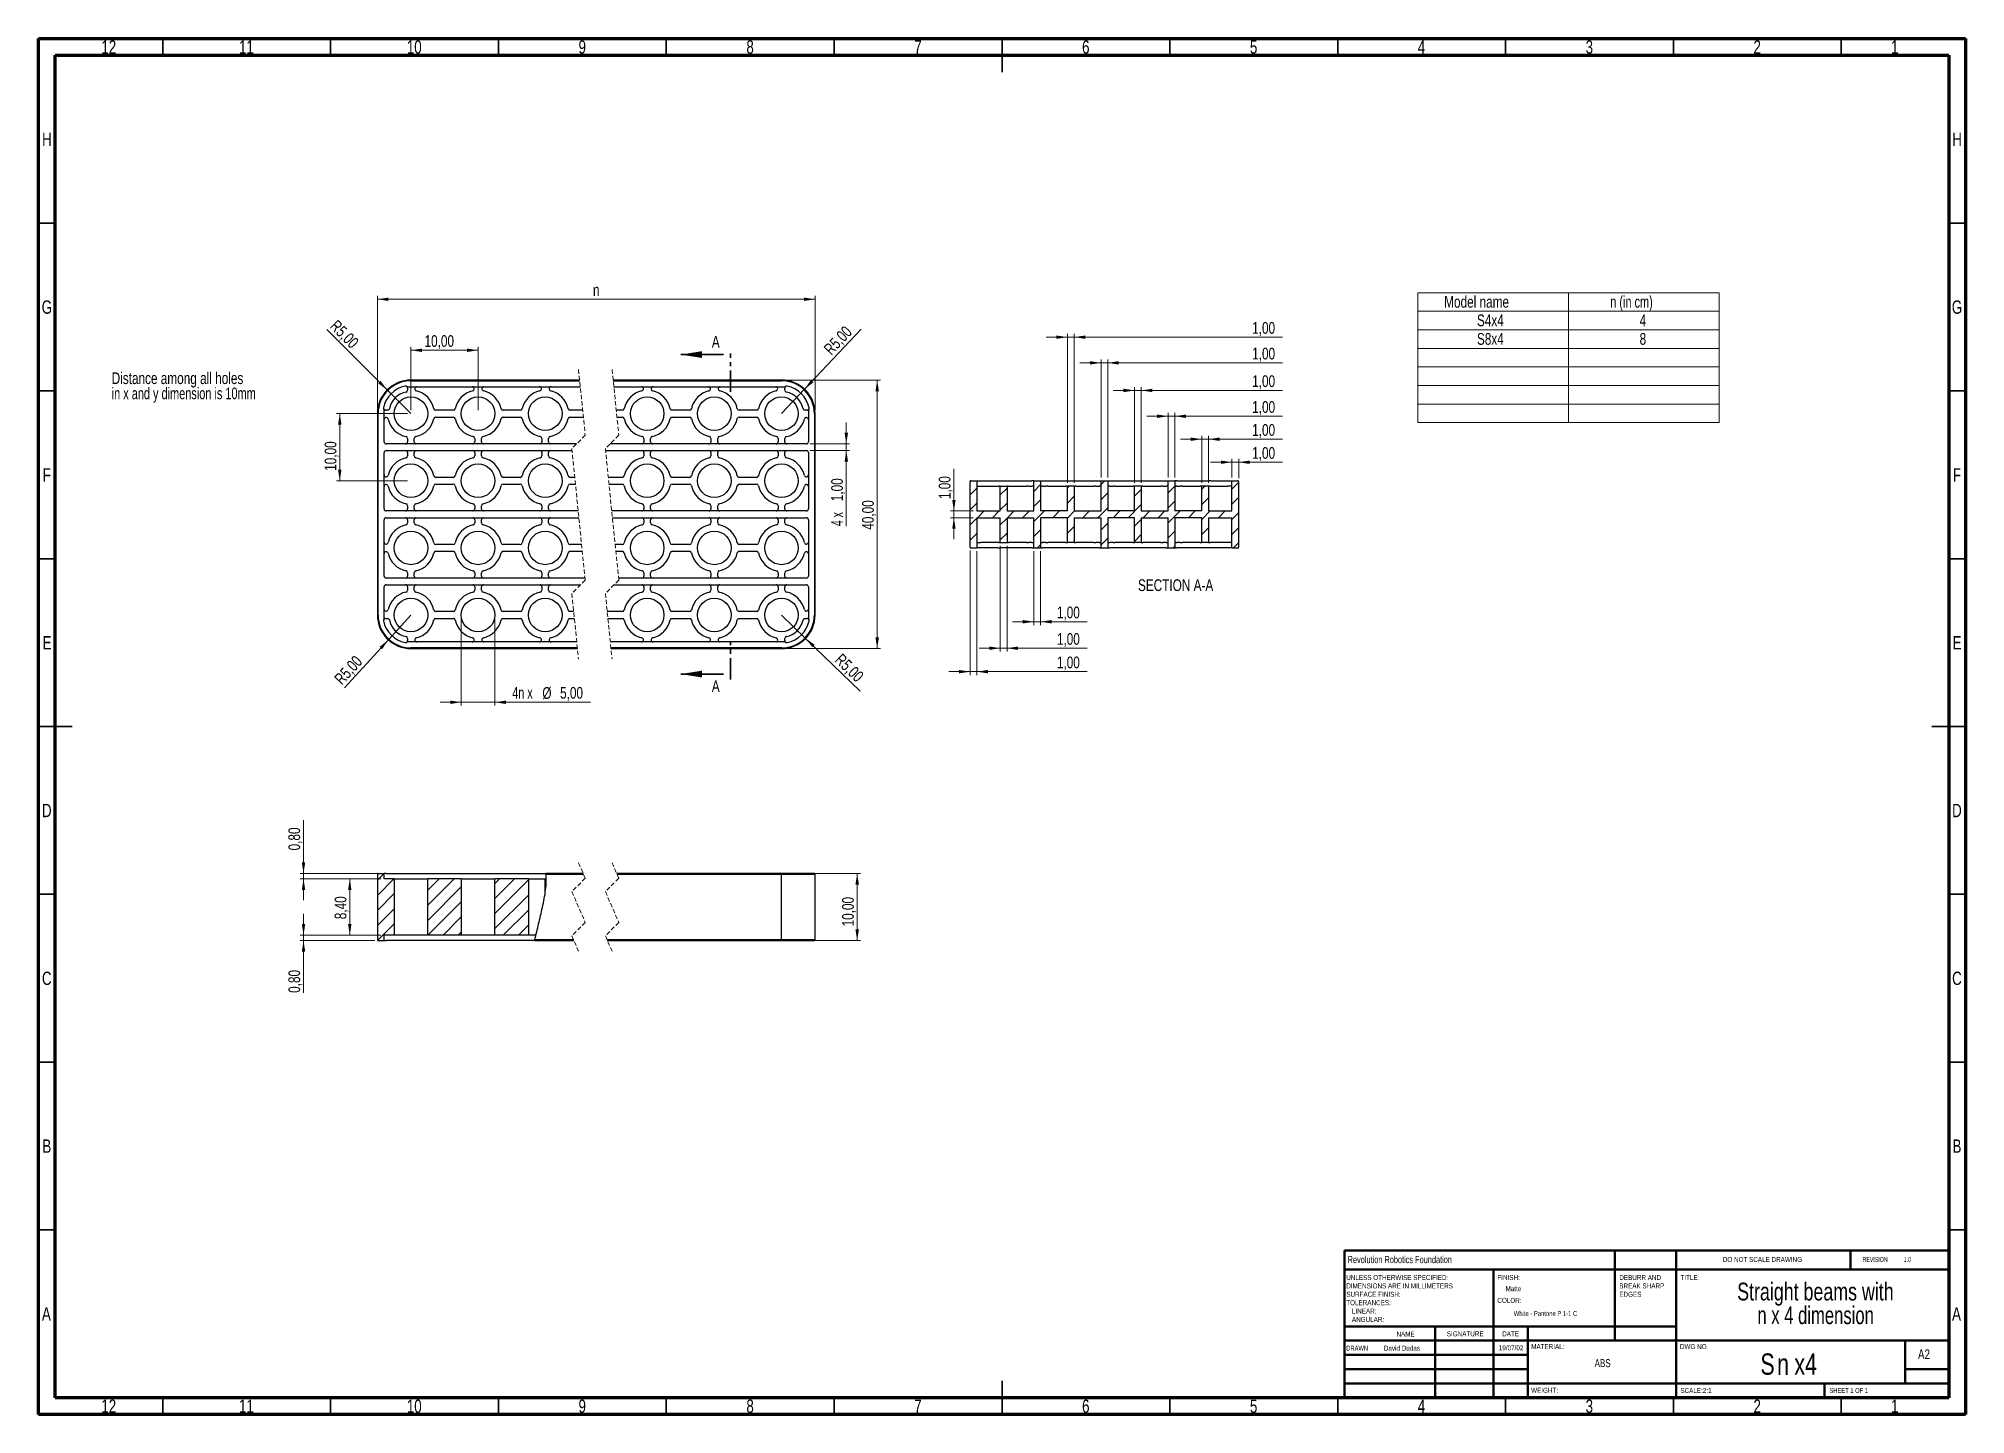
# Model space of a CAD drawing. Header units: millimetres. Extents: x 15 to 589, y 5 to 415.
import ezdxf

# ---------------------------------------------------------------- set-up
doc = ezdxf.new("R2010")
doc.units = ezdxf.units.MM
doc.linetypes.add('HIDDEN', pattern=[1.905, 1.27, -0.635])
doc.linetypes.add('PHANTOM', pattern=[12.7, 6.35, -1.27, 1.27, -1.27, 1.27, -1.27])
doc.styles.add('SLDTEXTSTYLE0', font='TXT', dxfattribs={"width": 0.75})
doc.styles.add('SLDTEXTSTYLE1', font='TXT', dxfattribs={"width": 0.696429})
doc.styles.add('SLDTEXTSTYLE2', font='TXT', dxfattribs={"width": 0.686449})
doc.styles.add('SLDTEXTSTYLE3', font='TXT', dxfattribs={"width": 0.625})
doc.styles.add('SLDTEXTSTYLE4', font='TXT', dxfattribs={"width": 0.6875})
doc.styles.add('SLDTEXTSTYLE5', font='TXT', dxfattribs={"width": 0.695652})
doc.styles.add('SLDTEXTSTYLE6', font='TXT', dxfattribs={"width": 0.7})
doc.styles.add('SLDTEXTSTYLE7', font='TXT', dxfattribs={"width": 0.694444})
doc.styles.add('SLDTEXTSTYLE8', font='TXT', dxfattribs={"width": 0.666667})
doc.dimstyles.new('SLDDIMSTYLE0', dxfattribs={"dimtxt": 3.5, "dimasz": 3.302, "dimexe": 0, "dimexo": 0.0625, "dimgap": 0.875, "dimtad": 1, "dimlfac": 0.5, "dimrnd": 1e-09, "dimzin": 12, "dimdsep": 46, "dimtxsty": 'SLDTEXTSTYLE0', "dimsah": 1, "dimcen": 0.09, "dimadec": 0, "dimazin": 3, "dimtfac": 1, "dimtofl": 0, "dimtmove": 0, "dimatfit": 3, "dimfxl": 0, "dimfrac": 2, "dimtolj": 1, "dimtzin": 12, "dimarcsym": 0})
doc.dimstyles.new('SLDDIMSTYLE1', dxfattribs={"dimtxt": 3.5, "dimasz": 3.302, "dimexe": 0, "dimexo": 0.0625, "dimgap": 0.875, "dimtad": 1, "dimlfac": 0.5, "dimrnd": 1e-09, "dimzin": 12, "dimdsep": 46, "dimtxsty": 'SLDTEXTSTYLE0', "dimsah": 1, "dimcen": 0.09, "dimadec": 0, "dimazin": 3, "dimtfac": 1, "dimtmove": 0, "dimatfit": 0, "dimfxl": 0, "dimfrac": 2, "dimtolj": 1, "dimtzin": 12, "dimarcsym": 0})
doc.dimstyles.new('SLDDIMSTYLE2', dxfattribs={"dimtxt": 3.5, "dimasz": 3.302, "dimexe": 0, "dimexo": 0.0625, "dimgap": 0.875, "dimtad": 1, "dimlfac": 0.5, "dimrnd": 1e-09, "dimzin": 12, "dimdsep": 46, "dimtxsty": 'SLDTEXTSTYLE0', "dimsah": 1, "dimcen": 0, "dimadec": 0, "dimazin": 3, "dimtfac": 1, "dimtofl": 0, "dimtmove": 0, "dimatfit": 3, "dimfxl": 0, "dimfrac": 2, "dimtolj": 1, "dimtzin": 12, "dimarcsym": 0})
doc.dimstyles.new('SLDDIMSTYLE3', dxfattribs={"dimtxt": 3.5, "dimasz": 3.302, "dimexe": 0, "dimexo": 0.0625, "dimgap": 0.875, "dimtad": 1, "dimlfac": 0.5, "dimrnd": 1e-09, "dimdsep": 46, "dimtxsty": 'SLDTEXTSTYLE0', "dimsah": 1, "dimcen": 0.09, "dimadec": 0, "dimazin": 2, "dimtfac": 1, "dimtmove": 0, "dimatfit": 0, "dimfxl": 0, "dimfrac": 2, "dimtolj": 1, "dimtzin": 12, "dimarcsym": 0})

msp = doc.modelspace()

# ---------------------------------------------------------------- texts
at = {"color": 7, "linetype": 'Continuous', "lineweight": 0}
for s, insert, char_height, attachment_point, style in [('12', (35.92, 414.452), 3.9687, 2, 'SLDTEXTSTYLE0'), ('11', (76.92, 414.452), 3.9687, 2, 'SLDTEXTSTYLE0'), ('10', (126.92, 414.452), 3.9687, 2, 'SLDTEXTSTYLE0'), ('9', (176.96, 414.452), 3.969, 2, 'SLDTEXTSTYLE0'), ('8', (226.96, 414.452), 3.969, 2, 'SLDTEXTSTYLE0'), ('7', (276.96, 414.452), 3.969, 2, 'SLDTEXTSTYLE0'), ('6', (326.96, 414.452), 3.969, 2, 'SLDTEXTSTYLE0'), ('5', (376.96, 414.452), 3.969, 2, 'SLDTEXTSTYLE0'), ('4', (426.96, 414.452), 3.969, 2, 'SLDTEXTSTYLE0'), ('3', (476.96, 414.452), 3.969, 2, 'SLDTEXTSTYLE0'), ('2', (526.96, 414.452), 3.969, 2, 'SLDTEXTSTYLE0'), ('1', (567.96, 414.452), 3.969, 2, 'SLDTEXTSTYLE0'), ('H', (17.49, 386.952), 3.969, 2, 'SLDTEXTSTYLE0'), ('H', (586.49, 386.952), 3.969, 2, 'SLDTEXTSTYLE0'), ('G', (17.487, 336.952), 3.969, 2, 'SLDTEXTSTYLE0'), ('G', (586.487, 336.952), 3.969, 2, 'SLDTEXTSTYLE0'), ('F', (17.458, 286.952), 3.969, 2, 'SLDTEXTSTYLE0'), ('F', (586.458, 286.952), 3.969, 2, 'SLDTEXTSTYLE0'), ('SECTION A-A', (353.716, 253.864), 3.5, 2, 'SLDTEXTSTYLE0'), ('E', (17.508, 236.952), 3.969, 2, 'SLDTEXTSTYLE0'), ('E', (586.508, 236.952), 3.969, 2, 'SLDTEXTSTYLE0'), ('D', (17.453, 186.952), 3.969, 2, 'SLDTEXTSTYLE0'), ('D', (586.453, 186.952), 3.969, 2, 'SLDTEXTSTYLE0'), ('C', (17.459, 136.952), 3.969, 2, 'SLDTEXTSTYLE0'), ('C', (586.459, 136.952), 3.969, 2, 'SLDTEXTSTYLE0'), ('B', (17.471, 86.952), 3.969, 2, 'SLDTEXTSTYLE0'), ('B', (586.471, 86.952), 3.969, 2, 'SLDTEXTSTYLE0'), ('Revolution Robotics Foundation', (404.963, 52.212), 2.11667, 1, 'SLDTEXTSTYLE0'), ('DO NOT SCALE DRAWING', (516.715, 51.937), 1.5, 1, 'SLDTEXTSTYLE0'), ('REVISION           1.0', (558.327, 51.937), 1.5, 1, 'SLDTEXTSTYLE3'), ('FINISH:', (449.564, 46.566), 1.5, 1, 'SLDTEXTSTYLE0'), ('TITLE:', (504.09, 46.576), 1.5, 1, 'SLDTEXTSTYLE0'), ('Matte', (452.005, 43.238), 1.4986, 1, 'SLDTEXTSTYLE0'), ('A', (17.34, 36.952), 3.969, 2, 'SLDTEXTSTYLE0'), ('COLOR:', (449.564, 39.742), 1.5, 1, 'SLDTEXTSTYLE0'), ('White - Pantone P 1-1 C', (463.897, 35.826), 1.4986, 2, 'SLDTEXTSTYLE5'), ('A', (586.34, 36.952), 3.969, 2, 'SLDTEXTSTYLE0'), ('NAME', (419.506, 29.716), 1.5, 1, 'SLDTEXTSTYLE0'), ('SIGNATURE', (434.494, 29.776), 1.5, 1, 'SLDTEXTSTYLE0'), ('DATE', (451.008, 29.776), 1.5, 1, 'SLDTEXTSTYLE0'), ('DRAWN', (404.554, 25.505), 1.5, 1, 'SLDTEXTSTYLE2'), ('David Dudas', (421.125, 25.503), 1.4986, 2, 'SLDTEXTSTYLE0'), ('19/07/02', (453.647, 25.603), 1.4986, 2, 'SLDTEXTSTYLE0'), ('MATERIAL:', (459.646, 25.986), 1.5, 1, 'SLDTEXTSTYLE0'), ('DWG NO.', (503.953, 25.986), 1.5, 1, 'SLDTEXTSTYLE0'), ('A2', (574.871, 24.406), 2.9104, 1, 'SLDTEXTSTYLE0'), ('ABS', (480.918, 21.486), 2.3813, 2, 'SLDTEXTSTYLE0'), ('WEIGHT:', (459.618, 12.949), 1.4986, 1, 'SLDTEXTSTYLE0'), ('SCALE:2:1', (504.074, 12.9), 1.5, 1, 'SLDTEXTSTYLE0'), ('SHEET 1 OF 1', (548.478, 12.9), 1.5, 1, 'SLDTEXTSTYLE4'), ('12', (35.92, 9.452), 3.9687, 2, 'SLDTEXTSTYLE0'), ('11', (76.92, 9.452), 3.9687, 2, 'SLDTEXTSTYLE0'), ('10', (126.92, 9.452), 3.9687, 2, 'SLDTEXTSTYLE0'), ('9', (176.96, 9.452), 3.969, 2, 'SLDTEXTSTYLE0'), ('8', (226.96, 9.452), 3.969, 2, 'SLDTEXTSTYLE0'), ('7', (276.96, 9.452), 3.969, 2, 'SLDTEXTSTYLE0'), ('6', (326.96, 9.452), 3.969, 2, 'SLDTEXTSTYLE0'), ('5', (376.96, 9.452), 3.969, 2, 'SLDTEXTSTYLE0'), ('4', (426.96, 9.452), 3.969, 2, 'SLDTEXTSTYLE0'), ('3', (476.96, 9.452), 3.969, 2, 'SLDTEXTSTYLE0'), ('2', (526.96, 9.452), 3.969, 2, 'SLDTEXTSTYLE0'), ('1', (567.96, 9.452), 3.969, 2, 'SLDTEXTSTYLE0')]:
    msp.add_mtext(s, dxfattribs=dict(at, insert=insert, char_height=char_height, attachment_point=attachment_point, style=style))
at = {"color": 7, "linetype": 'Continuous', "char_height": 3.5, "attachment_point": 1, "style": 'SLDTEXTSTYLE0'}
for insert in [(215.561, 326.38), (215.561, 223.771)]:
    msp.add_mtext('A', dxfattribs=dict(at, insert=insert))

# ---------------------------------------------------------------- blocks, each defined once
blk = doc.blocks.new('SW_NOTE_0')
at = {"color": 0, "linetype": 'Continuous', "lineweight": 0, "char_height": 3.5, "attachment_point": 1}
for s, insert, style in [('in x and y dimension is 10mm', (0, -0.01), 'SLDTEXTSTYLE1'), ('Distance among all holes', (0, 4.51), 'SLDTEXTSTYLE0')]:
    blk.add_mtext(s, dxfattribs=dict(at, insert=insert, style=style))
blk = doc.blocks.new('SW_NOTE_0_1')
at = {"color": 0, "linetype": 'Continuous', "lineweight": 0, "char_height": 1.5, "attachment_point": 1, "style": 'SLDTEXTSTYLE0'}
for s, insert in [('UNLESS OTHERWISE SPECIFIED:', (0, 1.93)), ('TOLERANCES:', (0, -5.57)), ('SURFACE FINISH:', (0, -3.07)), ('DIMENSIONS ARE IN MILLIMETERS', (0, -0.57)), ('ANGULAR:', (1.69, -10.57)), ('LINEAR:', (1.69, -8.07))]:
    blk.add_mtext(s, dxfattribs=dict(at, insert=insert))
blk = doc.blocks.new('SW_NOTE_0_2')
at = {"color": 0, "linetype": 'Continuous', "lineweight": 0, "char_height": 1.5, "attachment_point": 1, "style": 'SLDTEXTSTYLE0'}
for s, insert in [('DEBURR AND', (0, 1.93)), ('BREAK SHARP', (0, -0.57)), ('EDGES', (0, -3.07))]:
    blk.add_mtext(s, dxfattribs=dict(at, insert=insert))
blk = doc.blocks.new('SW_NOTE_0_3')
at = {"color": 0, "linetype": 'Continuous', "lineweight": 0, "char_height": 5.2917, "attachment_point": 2}
for s, insert, style in [('Straight beams with', (33.16, 6.82), 'SLDTEXTSTYLE0'), ('n x 4 dimension', (33.22, -0.23), 'SLDTEXTSTYLE6')]:
    blk.add_mtext(s, dxfattribs=dict(at, insert=insert, style=style))
blk = doc.blocks.new('SW_NOTE_0_4')
at = {"color": 0, "linetype": 'Continuous', "lineweight": 0, "char_height": 6.35, "attachment_point": 2, "style": 'SLDTEXTSTYLE0'}
for s, insert in [('S', (2.08, 8.19)), ('n', (6.71, 8.16)), ('x4', (13.44, 8.19))]:
    blk.add_mtext(s, dxfattribs=dict(at, insert=insert))
blk = doc.blocks.new('SW_TABLEANNOTATION_0')
at = {"color": 0, "linetype": 'Continuous', "lineweight": 18}
for p, q in [((0, 0), (0, -5.53)), ((0, 0), (44.88, 0)), ((44.88, 0), (44.88, -5.53)), ((44.88, 0), (89.76, 0)), ((89.76, 0), (89.76, -5.53)), ((0, -5.53), (0, -11.05)), ((0, -5.53), (44.88, -5.53)), ((44.88, -5.53), (44.88, -11.05)), ((44.88, -5.53), (89.76, -5.53)), ((89.76, -5.53), (89.76, -11.05)), ((0, -11.05), (0, -16.58)), ((0, -11.05), (44.88, -11.05)), ((44.88, -11.05), (44.88, -16.58)), ((44.88, -11.05), (89.76, -11.05)), ((89.76, -11.05), (89.76, -16.58)), ((0, -16.58), (0, -22.1)), ((0, -16.58), (44.88, -16.58)), ((44.88, -16.58), (44.88, -22.1)), ((44.88, -16.58), (89.76, -16.58)), ((89.76, -16.58), (89.76, -22.1)), ((0, -22.1), (0, -27.63)), ((0, -22.1), (44.88, -22.1)), ((44.88, -22.1), (44.88, -27.63)), ((44.88, -22.1), (89.76, -22.1)), ((89.76, -22.1), (89.76, -27.63)), ((0, -27.63), (0, -33.15)), ((0, -27.63), (44.88, -27.63)), ((44.88, -27.63), (44.88, -33.15)), ((44.88, -27.63), (89.76, -27.63)), ((89.76, -27.63), (89.76, -33.15)), ((0, -33.15), (0, -38.68)), ((0, -33.15), (44.88, -33.15)), ((44.88, -33.15), (44.88, -38.68)), ((44.88, -33.15), (89.76, -33.15)), ((89.76, -33.15), (89.76, -38.68)), ((0, -38.68), (44.88, -38.68)), ((44.88, -38.68), (89.76, -38.68))]:
    blk.add_line(p, q, dxfattribs=at)
at = {"color": 0, "linetype": 'Continuous', "lineweight": 0, "char_height": 3.5, "attachment_point": 1}
for s, insert, style in [('Model name', (7.82, -0.95), 'SLDTEXTSTYLE0'), ('n (in cm)', (57.3, -0.95), 'SLDTEXTSTYLE7'), ('S4x4', (17.57, -6.47), 'SLDTEXTSTYLE0'), ('4', (66.03, -6.47), 'SLDTEXTSTYLE0'), ('S8x4', (17.57, -12), 'SLDTEXTSTYLE0'), ('8', (66.03, -12), 'SLDTEXTSTYLE0')]:
    blk.add_mtext(s, dxfattribs=dict(at, insert=insert, style=style))
blk = doc.blocks.new('_D')
at = {"color": 7, "linetype": 'Continuous', "lineweight": 0}
for p, q in [((115.94, 304.22), (115.94, 338.31)), ((115.94, 337.31), (246.31, 337.31)), ((246.31, 304.22), (246.31, 338.31))]:
    blk.add_line(p, q, dxfattribs=at)
at = {"color": 7, "linetype": 'Continuous', "lineweight": 18}
for points in [[(115.94, 337.31), (119.24, 336.8), (119.24, 337.81)], [(246.31, 337.31), (243.01, 337.81), (243.01, 336.8)]]:
    blk.add_solid(points, dxfattribs=at)
at = {"color": 7, "linetype": 'Continuous', "lineweight": 18, "insert": (180.16, 341.82), "char_height": 3.5, "attachment_point": 1, "style": 'SLDTEXTSTYLE0'}
blk.add_mtext('n', dxfattribs=at)
blk = doc.blocks.new('_D_1')
at = {"color": 7, "linetype": 'Continuous', "lineweight": 0}
for p, q in [((255.62, 294.22), (255.62, 300.57)), ((244.71, 294.22), (256.62, 294.22)), ((255.62, 294.22), (255.62, 292.22)), ((244.71, 292.22), (256.62, 292.22)), ((255.62, 292.22), (255.62, 269.72))]:
    blk.add_line(p, q, dxfattribs=at)
at = {"color": 7, "linetype": 'Continuous', "lineweight": 18}
for points in [[(255.62, 294.22), (256.13, 297.52), (255.11, 297.52)], [(255.62, 292.22), (255.11, 288.92), (256.13, 288.92)]]:
    blk.add_solid(points, dxfattribs=at)
at = {"color": 7, "linetype": 'Continuous', "lineweight": 18, "char_height": 3.5, "attachment_point": 1, "rotation": 90}
for s, insert, style in [('1,00', (251.11, 277.13), 'SLDTEXTSTYLE0'), ('4 x', (251.11, 269.72), 'SLDTEXTSTYLE8')]:
    blk.add_mtext(s, dxfattribs=dict(at, insert=insert, style=style))
blk = doc.blocks.new('_D_2')
at = {"color": 7, "linetype": 'Continuous', "lineweight": 0}
for q in [(236.31, 243.22), (259.79, 220.5)]:
    blk.add_line((243.5, 236.27), q, dxfattribs=at)
at = {"color": 7, "linetype": 'Continuous', "lineweight": 18}
blk.add_solid([(243.5, 236.27), (245.52, 233.61), (246.22, 234.34)], dxfattribs=at)
at = {"color": 7, "linetype": 'Continuous', "lineweight": 18, "insert": (254.38, 232), "char_height": 3.5, "attachment_point": 1, "rotation": 315.9331, "style": 'SLDTEXTSTYLE0'}
blk.add_mtext('R5,00', dxfattribs=at)
blk = doc.blocks.new('_D_3')
at = {"color": 7, "linetype": 'Continuous', "lineweight": 0}
for q in [(260.05, 328.41), (236.31, 303.22)]:
    blk.add_line((243.17, 310.5), q, dxfattribs=at)
at = {"color": 7, "linetype": 'Continuous', "lineweight": 18}
blk.add_solid([(243.17, 310.5), (245.81, 312.55), (245.07, 313.25)], dxfattribs=at)
at = {"color": 7, "linetype": 'Continuous', "lineweight": 18, "insert": (248.62, 322.84), "char_height": 3.5, "attachment_point": 1, "rotation": 46.70143, "style": 'SLDTEXTSTYLE0'}
blk.add_mtext('R5,00', dxfattribs=at)
blk = doc.blocks.new('_D_4')
at = {"color": 7, "linetype": 'Continuous', "lineweight": 0}
for q in [(100.87, 328.29), (125.94, 303.22)]:
    blk.add_line((118.86, 310.29), q, dxfattribs=at)
at = {"color": 7, "linetype": 'Continuous', "lineweight": 18}
blk.add_solid([(118.86, 310.29), (116.89, 312.99), (116.17, 312.27)], dxfattribs=at)
at = {"color": 7, "linetype": 'Continuous', "lineweight": 18, "insert": (104.05, 331.47), "char_height": 3.5, "attachment_point": 1, "rotation": 315, "style": 'SLDTEXTSTYLE0'}
blk.add_mtext('R5,00', dxfattribs=at)
blk = doc.blocks.new('_D_5')
at = {"color": 7, "linetype": 'Continuous', "lineweight": 0}
for q in [(125.94, 243.22), (106.14, 221.5)]:
    blk.add_line((119.2, 235.83), q, dxfattribs=at)
at = {"color": 7, "linetype": 'Continuous', "lineweight": 18}
blk.add_solid([(119.2, 235.83), (116.6, 233.73), (117.35, 233.05)], dxfattribs=at)
at = {"color": 7, "linetype": 'Continuous', "lineweight": 18, "insert": (102.82, 224.53), "char_height": 3.5, "attachment_point": 1, "rotation": 47.65682, "style": 'SLDTEXTSTYLE0'}
blk.add_mtext('R5,00', dxfattribs=at)
blk = doc.blocks.new('_D_6')
at = {"color": 7, "linetype": 'Continuous', "lineweight": 0}
for p, q in [((124.94, 303.22), (103.73, 303.22)), ((104.73, 303.22), (104.73, 283.22)), ((124.94, 283.22), (103.73, 283.22))]:
    blk.add_line(p, q, dxfattribs=at)
at = {"color": 7, "linetype": 'Continuous', "lineweight": 18}
for points in [[(104.73, 303.22), (104.22, 299.92), (105.24, 299.92)], [(104.73, 283.22), (105.24, 286.52), (104.22, 286.52)]]:
    blk.add_solid(points, dxfattribs=at)
at = {"color": 7, "linetype": 'Continuous', "lineweight": 18, "insert": (100.22, 286.19), "char_height": 3.5, "attachment_point": 1, "rotation": 90, "style": 'SLDTEXTSTYLE0'}
blk.add_mtext('10,00', dxfattribs=at)
blk = doc.blocks.new('_D_7')
at = {"color": 7, "linetype": 'Continuous', "lineweight": 0}
for p, q in [((125.94, 304.22), (125.94, 323.11)), ((125.94, 322.11), (145.94, 322.11)), ((145.94, 304.22), (145.94, 323.11))]:
    blk.add_line(p, q, dxfattribs=at)
at = {"color": 7, "linetype": 'Continuous', "lineweight": 18}
for points in [[(125.94, 322.11), (129.24, 321.6), (129.24, 322.62)], [(145.94, 322.11), (142.63, 322.62), (142.63, 321.6)]]:
    blk.add_solid(points, dxfattribs=at)
at = {"color": 7, "linetype": 'Continuous', "lineweight": 18, "insert": (129.98, 326.62), "char_height": 3.5, "attachment_point": 1, "style": 'SLDTEXTSTYLE0'}
blk.add_mtext('10,00', dxfattribs=at)
blk = doc.blocks.new('_D_8')
at = {"color": 7, "linetype": 'Continuous', "lineweight": 0}
for p, q in [((237.31, 313.22), (265.82, 313.22)), ((264.82, 313.22), (264.82, 233.22)), ((237.31, 233.22), (265.82, 233.22))]:
    blk.add_line(p, q, dxfattribs=at)
at = {"color": 7, "linetype": 'Continuous', "lineweight": 18}
for points in [[(264.82, 313.22), (264.31, 309.92), (265.33, 309.92)], [(264.82, 233.22), (265.33, 236.52), (264.31, 236.52)]]:
    blk.add_solid(points, dxfattribs=at)
at = {"color": 7, "linetype": 'Continuous', "lineweight": 18, "insert": (260.31, 268.63), "char_height": 3.5, "attachment_point": 1, "rotation": 90, "style": 'SLDTEXTSTYLE0'}
blk.add_mtext('40,00', dxfattribs=at)
blk = doc.blocks.new('_D_9')
at = {"color": 7, "linetype": 'Continuous', "lineweight": 0}
for p, q in [((140.94, 242.22), (140.94, 216.22)), ((150.94, 242.22), (150.94, 216.22)), ((140.94, 217.22), (134.59, 217.22)), ((140.94, 217.22), (150.94, 217.22)), ((150.94, 217.22), (179.41, 217.22))]:
    blk.add_line(p, q, dxfattribs=at)
at = {"color": 7, "linetype": 'Continuous', "lineweight": 18}
for points in [[(140.94, 217.22), (137.63, 217.73), (137.63, 216.71)], [(150.94, 217.22), (154.24, 216.71), (154.24, 217.73)]]:
    blk.add_solid(points, dxfattribs=at)
at = {"color": 7, "linetype": 'Continuous', "lineweight": 18, "char_height": 3.5, "attachment_point": 1}
for s, insert, style in [('4n x', (156.12, 221.79), 'SLDTEXTSTYLE4'), ('%%c', (165.08, 221.73), 'SLDTEXTSTYLE0'), ('5,00', (170.36, 221.79), 'SLDTEXTSTYLE0')]:
    blk.add_mtext(s, dxfattribs=dict(at, insert=insert, style=style))
blk = doc.blocks.new('_D_10')
at = {"color": 7, "linetype": 'Continuous', "lineweight": 0}
for p, q in [((116.94, 164.61), (106.72, 164.61)), ((107.72, 164.61), (107.72, 147.81)), ((116.94, 147.81), (106.72, 147.81))]:
    blk.add_line(p, q, dxfattribs=at)
at = {"color": 7, "linetype": 'Continuous', "lineweight": 18}
for points in [[(107.72, 164.61), (107.21, 161.31), (108.22, 161.31)], [(107.72, 147.81), (108.22, 151.12), (107.21, 151.12)]]:
    blk.add_solid(points, dxfattribs=at)
at = {"color": 7, "linetype": 'Continuous', "lineweight": 18, "insert": (103.2, 152.58), "char_height": 3.5, "attachment_point": 1, "rotation": 90, "style": 'SLDTEXTSTYLE0'}
blk.add_mtext('8,40', dxfattribs=at)
blk = doc.blocks.new('_D_11')
at = {"color": 7, "linetype": 'Continuous', "lineweight": 0}
for p, q in [((93.94, 166.21), (93.94, 182.13)), ((116.94, 166.21), (92.94, 166.21)), ((116.94, 164.61), (92.94, 164.61)), ((93.94, 166.21), (93.94, 164.61)), ((93.94, 164.61), (93.94, 158.26))]:
    blk.add_line(p, q, dxfattribs=at)
at = {"color": 7, "linetype": 'Continuous', "lineweight": 18}
for points in [[(93.94, 166.21), (94.44, 169.52), (93.43, 169.52)], [(93.94, 164.61), (93.43, 161.31), (94.44, 161.31)]]:
    blk.add_solid(points, dxfattribs=at)
at = {"color": 7, "linetype": 'Continuous', "lineweight": 18, "insert": (89.42, 173.08), "char_height": 3.5, "attachment_point": 1, "rotation": 90, "style": 'SLDTEXTSTYLE0'}
blk.add_mtext('0,80', dxfattribs=at)
blk = doc.blocks.new('_D_12')
at = {"color": 7, "linetype": 'Continuous', "lineweight": 0}
for p, q in [((93.94, 147.81), (93.94, 154.16)), ((116.94, 147.81), (92.94, 147.81)), ((115.14, 146.21), (92.94, 146.21)), ((93.94, 147.81), (93.94, 146.21)), ((93.94, 146.21), (93.94, 130.63))]:
    blk.add_line(p, q, dxfattribs=at)
at = {"color": 7, "linetype": 'Continuous', "lineweight": 18}
for points in [[(93.94, 147.81), (94.44, 151.12), (93.43, 151.12)], [(93.94, 146.21), (93.43, 142.91), (94.44, 142.91)]]:
    blk.add_solid(points, dxfattribs=at)
at = {"color": 7, "linetype": 'Continuous', "lineweight": 18, "insert": (89.42, 130.63), "char_height": 3.5, "attachment_point": 1, "rotation": 90, "style": 'SLDTEXTSTYLE0'}
blk.add_mtext('0,80', dxfattribs=at)
blk = doc.blocks.new('_D_13')
at = {"color": 7, "linetype": 'Continuous', "lineweight": 0}
for p, q in [((237.31, 166.21), (259.86, 166.21)), ((258.86, 166.21), (258.86, 146.21)), ((237.31, 146.21), (259.86, 146.21))]:
    blk.add_line(p, q, dxfattribs=at)
at = {"color": 7, "linetype": 'Continuous', "lineweight": 18}
for points in [[(258.86, 166.21), (258.35, 162.91), (259.37, 162.91)], [(258.86, 146.21), (259.37, 149.52), (258.35, 149.52)]]:
    blk.add_solid(points, dxfattribs=at)
at = {"color": 7, "linetype": 'Continuous', "lineweight": 18, "insert": (254.35, 150.43), "char_height": 3.5, "attachment_point": 1, "rotation": 90, "style": 'SLDTEXTSTYLE0'}
blk.add_mtext('10,00', dxfattribs=at)
blk = doc.blocks.new('SW_HATCH_0')
at = {"color": 0, "linetype": 'Continuous', "lineweight": 18}
for p, q in [((0, 0), (2, 2)), ((0, -4.49), (4.93, 0.44)), ((15, -2.96), (18.4, 0.44)), ((15, -7.45), (22.89, 0.44)), ((35, -0.92), (36.36, 0.44)), ((35, -5.41), (40.85, 0.44)), ((35, -9.9), (45, 0.1)), ((0, -8.98), (5, -3.98)), ((15, -11.94), (25, -1.94)), ((35, -14.39), (45, -4.39)), ((0, -13.47), (5, -8.47)), ((15.07, -16.36), (25, -6.43)), ((19.56, -16.36), (25, -10.92)), ((37.52, -16.36), (45, -8.88)), ((0.06, -17.9), (5, -12.96)), ((24.05, -16.36), (25, -15.41)), ((42.01, -16.36), (45, -13.37))]:
    blk.add_line(p, q, dxfattribs=at)
blk = doc.blocks.new('_D_14')
at = {"color": 7, "linetype": 'Continuous', "lineweight": 0}
for p, q in [((287.67, 274.22), (287.67, 286.81)), ((293.5, 274.22), (286.67, 274.22)), ((293.5, 272.22), (286.67, 272.22)), ((287.67, 274.22), (287.67, 272.22)), ((287.67, 272.22), (287.67, 265.87))]:
    blk.add_line(p, q, dxfattribs=at)
at = {"color": 7, "linetype": 'Continuous', "lineweight": 18}
for points in [[(287.67, 274.22), (288.18, 277.52), (287.17, 277.52)], [(287.67, 272.22), (287.17, 268.92), (288.18, 268.92)]]:
    blk.add_solid(points, dxfattribs=at)
at = {"color": 7, "linetype": 'Continuous', "lineweight": 18, "insert": (283.16, 277.76), "char_height": 3.5, "attachment_point": 1, "rotation": 90, "style": 'SLDTEXTSTYLE0'}
blk.add_mtext('1,00', dxfattribs=at)
blk = doc.blocks.new('_D_15')
at = {"color": 7, "linetype": 'Continuous', "lineweight": 0}
for p, q in [((370.5, 288.75), (364.15, 288.75)), ((370.5, 284.22), (370.5, 289.75)), ((370.5, 288.75), (372.5, 288.75)), ((372.5, 284.02), (372.5, 289.75)), ((372.5, 288.75), (385.57, 288.75))]:
    blk.add_line(p, q, dxfattribs=at)
at = {"color": 7, "linetype": 'Continuous', "lineweight": 18}
for points in [[(370.5, 288.75), (367.19, 289.25), (367.19, 288.24)], [(372.5, 288.75), (375.8, 288.24), (375.8, 289.25)]]:
    blk.add_solid(points, dxfattribs=at)
at = {"color": 7, "linetype": 'Continuous', "lineweight": 18, "insert": (376.52, 293.26), "char_height": 3.5, "attachment_point": 1, "style": 'SLDTEXTSTYLE0'}
blk.add_mtext('1,00', dxfattribs=at)
blk = doc.blocks.new('_D_16')
at = {"color": 7, "linetype": 'Continuous', "lineweight": 0}
for p, q in [((361.5, 295.6), (355.15, 295.6)), ((361.5, 282.62), (361.5, 296.6)), ((361.5, 295.6), (363.5, 295.6)), ((363.5, 282.62), (363.5, 296.6)), ((363.5, 295.6), (385.57, 295.6))]:
    blk.add_line(p, q, dxfattribs=at)
at = {"color": 7, "linetype": 'Continuous', "lineweight": 18}
for points in [[(361.5, 295.6), (358.19, 296.11), (358.19, 295.09)], [(363.5, 295.6), (366.8, 295.09), (366.8, 296.11)]]:
    blk.add_solid(points, dxfattribs=at)
at = {"color": 7, "linetype": 'Continuous', "lineweight": 18, "insert": (376.52, 300.11), "char_height": 3.5, "attachment_point": 1, "style": 'SLDTEXTSTYLE0'}
blk.add_mtext('1,00', dxfattribs=at)
blk = doc.blocks.new('_D_17')
at = {"color": 7, "linetype": 'Continuous', "lineweight": 0}
for p, q in [((351.5, 302.45), (345.15, 302.45)), ((351.5, 284.22), (351.5, 303.45)), ((351.5, 302.45), (353.5, 302.45)), ((353.5, 284.22), (353.5, 303.45)), ((353.5, 302.45), (385.57, 302.45))]:
    blk.add_line(p, q, dxfattribs=at)
at = {"color": 7, "linetype": 'Continuous', "lineweight": 18}
for points in [[(351.5, 302.45), (348.19, 302.96), (348.19, 301.94)], [(353.5, 302.45), (356.8, 301.94), (356.8, 302.96)]]:
    blk.add_solid(points, dxfattribs=at)
at = {"color": 7, "linetype": 'Continuous', "lineweight": 18, "insert": (376.52, 306.96), "char_height": 3.5, "attachment_point": 1, "style": 'SLDTEXTSTYLE0'}
blk.add_mtext('1,00', dxfattribs=at)
blk = doc.blocks.new('_D_18')
at = {"color": 7, "linetype": 'Continuous', "lineweight": 0}
for p, q in [((341.5, 310.14), (335.15, 310.14)), ((341.5, 282.62), (341.5, 311.14)), ((341.5, 310.14), (343.5, 310.14)), ((343.5, 282.62), (343.5, 311.14)), ((343.5, 310.14), (385.57, 310.14))]:
    blk.add_line(p, q, dxfattribs=at)
at = {"color": 7, "linetype": 'Continuous', "lineweight": 18}
for points in [[(341.5, 310.14), (338.19, 310.65), (338.19, 309.63)], [(343.5, 310.14), (346.8, 309.63), (346.8, 310.65)]]:
    blk.add_solid(points, dxfattribs=at)
at = {"color": 7, "linetype": 'Continuous', "lineweight": 18, "insert": (376.52, 314.65), "char_height": 3.5, "attachment_point": 1, "style": 'SLDTEXTSTYLE0'}
blk.add_mtext('1,00', dxfattribs=at)
blk = doc.blocks.new('_D_19')
at = {"color": 7, "linetype": 'Continuous', "lineweight": 0}
for p, q in [((331.5, 318.36), (325.15, 318.36)), ((331.5, 284.22), (331.5, 319.36)), ((331.5, 318.36), (333.5, 318.36)), ((333.5, 284.22), (333.5, 319.36)), ((333.5, 318.36), (385.57, 318.36))]:
    blk.add_line(p, q, dxfattribs=at)
at = {"color": 7, "linetype": 'Continuous', "lineweight": 18}
for points in [[(331.5, 318.36), (328.19, 318.86), (328.19, 317.85)], [(333.5, 318.36), (336.8, 317.85), (336.8, 318.86)]]:
    blk.add_solid(points, dxfattribs=at)
at = {"color": 7, "linetype": 'Continuous', "lineweight": 18, "insert": (376.52, 322.87), "char_height": 3.5, "attachment_point": 1, "style": 'SLDTEXTSTYLE0'}
blk.add_mtext('1,00', dxfattribs=at)
blk = doc.blocks.new('_D_20')
at = {"color": 7, "linetype": 'Continuous', "lineweight": 0}
for p, q in [((321.5, 326.01), (315.15, 326.01)), ((321.5, 282.62), (321.5, 327.01)), ((321.5, 326.01), (323.5, 326.01)), ((323.5, 282.62), (323.5, 327.01)), ((323.5, 326.01), (385.57, 326.01))]:
    blk.add_line(p, q, dxfattribs=at)
at = {"color": 7, "linetype": 'Continuous', "lineweight": 18}
for points in [[(321.5, 326.01), (318.19, 326.52), (318.19, 325.51)], [(323.5, 326.01), (326.8, 325.51), (326.8, 326.52)]]:
    blk.add_solid(points, dxfattribs=at)
at = {"color": 7, "linetype": 'Continuous', "lineweight": 18, "insert": (376.52, 330.52), "char_height": 3.5, "attachment_point": 1, "style": 'SLDTEXTSTYLE0'}
blk.add_mtext('1,00', dxfattribs=at)
blk = doc.blocks.new('_D_21')
at = {"color": 7, "linetype": 'Continuous', "lineweight": 0}
for p, q in [((311.5, 262.22), (311.5, 240.22)), ((313.5, 262.22), (313.5, 240.22)), ((311.5, 241.22), (305.15, 241.22)), ((313.5, 241.22), (311.5, 241.22)), ((313.5, 241.22), (327.4, 241.22))]:
    blk.add_line(p, q, dxfattribs=at)
at = {"color": 7, "linetype": 'Continuous', "lineweight": 18}
for points in [[(311.5, 241.22), (308.19, 241.73), (308.19, 240.71)], [(313.5, 241.22), (316.8, 240.71), (316.8, 241.73)]]:
    blk.add_solid(points, dxfattribs=at)
at = {"color": 7, "linetype": 'Continuous', "lineweight": 18, "insert": (318.35, 245.73), "char_height": 3.5, "attachment_point": 1, "style": 'SLDTEXTSTYLE0'}
blk.add_mtext('1,00', dxfattribs=at)
blk = doc.blocks.new('_D_22')
at = {"color": 7, "linetype": 'Continuous', "lineweight": 0}
for p, q in [((301.5, 263.82), (301.5, 232.33)), ((303.5, 263.82), (303.5, 232.33)), ((301.5, 233.33), (295.15, 233.33)), ((301.5, 233.33), (303.5, 233.33)), ((303.5, 233.33), (327.4, 233.33))]:
    blk.add_line(p, q, dxfattribs=at)
at = {"color": 7, "linetype": 'Continuous', "lineweight": 18}
for points in [[(301.5, 233.33), (298.19, 233.84), (298.19, 232.82)], [(303.5, 233.33), (306.8, 232.82), (306.8, 233.84)]]:
    blk.add_solid(points, dxfattribs=at)
at = {"color": 7, "linetype": 'Continuous', "lineweight": 18, "insert": (318.35, 237.84), "char_height": 3.5, "attachment_point": 1, "style": 'SLDTEXTSTYLE0'}
blk.add_mtext('1,00', dxfattribs=at)
blk = doc.blocks.new('_D_23')
at = {"color": 7, "linetype": 'Continuous', "lineweight": 0}
for p, q in [((292.5, 262.42), (292.5, 225.34)), ((294.5, 262.22), (294.5, 225.34)), ((292.5, 226.34), (286.15, 226.34)), ((292.5, 226.34), (294.5, 226.34)), ((294.5, 226.34), (327.4, 226.34))]:
    blk.add_line(p, q, dxfattribs=at)
at = {"color": 7, "linetype": 'Continuous', "lineweight": 18}
for points in [[(292.5, 226.34), (289.19, 226.85), (289.19, 225.83)], [(294.5, 226.34), (297.8, 225.83), (297.8, 226.85)]]:
    blk.add_solid(points, dxfattribs=at)
at = {"color": 7, "linetype": 'Continuous', "lineweight": 18, "insert": (318.35, 230.85), "char_height": 3.5, "attachment_point": 1, "style": 'SLDTEXTSTYLE0'}
blk.add_mtext('1,00', dxfattribs=at)

# ---------------------------------------------------------------- dimensions: what is measured, and where the dimension line sits
at = {"color": 7, "linetype": 'Continuous', "lineweight": 18}
for base, p1, p2, angle, text, dimstyle, picture, middle in [((246.313, 337.306), (115.935, 303.222), (246.313, 303.222), 0, 'n', 'SLDDIMSTYLE0', '_D', (181.58, 337.306)), ((255.622, 292.222), (243.713, 294.222), (243.713, 292.222), 90, '4 x <>', 'SLDDIMSTYLE1', '_D_1', (255.622, 277.949))]:
    dim = msp.add_linear_dim(base=base, p1=p1, p2=p2, angle=angle, text=text, dimstyle=dimstyle, dxfattribs=at)
    dim.commit()
    dim.dimension.update_dxf_attribs({"geometry": picture, "text_midpoint": middle, "dimtype": 160})
for center, mpoint, picture, middle in [((125.935, 303.222), (118.864, 310.293), '_D_4', (104.978, 324.179)), ((236.313, 303.222), (243.171, 310.5), '_D_3', (256.062, 324.179)), ((125.935, 243.222), (119.2, 235.831), '_D_5', (110.035, 225.774)), ((236.313, 243.222), (243.499, 236.267), '_D_2', (255.622, 224.533))]:
    dim = msp.add_radius_dim(center=center, mpoint=mpoint, dimstyle='SLDDIMSTYLE2', dxfattribs=at)
    dim.commit()
    dim.dimension.update_dxf_attribs({"geometry": picture, "text_midpoint": middle, "dimtype": 164})
for base, p1, p2, angle, dimstyle, picture, middle in [((323.495, 326.013), (321.495, 281.622), (323.495, 281.622), 0, 'SLDDIMSTYLE1', '_D_20', (381.046, 326.013)), ((145.935, 322.108), (125.935, 303.222), (145.935, 303.222), 0, 'SLDDIMSTYLE0', '_D_7', (135.798, 322.108)), ((264.819, 233.222), (236.313, 313.222), (236.313, 233.222), 90, 'SLDDIMSTYLE0', '_D_8', (264.819, 274.451)), ((104.731, 283.222), (125.935, 303.222), (125.935, 283.222), 90, 'SLDDIMSTYLE0', '_D_6', (104.731, 292.008)), ((287.673, 272.222), (294.495, 274.222), (294.495, 272.222), 90, 'SLDDIMSTYLE1', '_D_14', (287.673, 282.286)), ((93.935, 164.614), (117.935, 166.214), (117.935, 164.614), 90, 'SLDDIMSTYLE3', '_D_11', (93.935, 177.608)), ((107.716, 147.814), (117.935, 164.614), (117.935, 147.814), 90, 'SLDDIMSTYLE0', '_D_10', (107.716, 157.11)), ((258.86, 146.214), (236.313, 166.214), (236.313, 146.214), 90, 'SLDDIMSTYLE0', '_D_13', (258.86, 156.247)), ((93.935, 146.214), (117.935, 147.814), (116.135, 146.214), 90, 'SLDDIMSTYLE3', '_D_12', (93.935, 135.156))]:
    dim = msp.add_linear_dim(base=base, p1=p1, p2=p2, angle=angle, dimstyle=dimstyle, dxfattribs=at)
    dim.commit()
    dim.dimension.update_dxf_attribs({"geometry": picture, "text_midpoint": middle, "dimtype": 160})
for base, p1, p2, picture, middle in [((333.495, 318.355), (331.495, 283.222), (333.495, 283.222), '_D_19', (381.046, 318.355)), ((343.495, 310.142), (341.495, 281.622), (343.495, 281.622), '_D_18', (381.046, 310.142)), ((353.495, 302.449), (351.495, 283.222), (353.495, 283.222), '_D_17', (381.046, 302.449)), ((363.495, 295.597), (361.495, 281.622), (363.495, 281.622), '_D_16', (381.046, 295.597)), ((372.495, 288.746), (370.495, 283.222), (372.495, 283.022), '_D_15', (381.046, 288.746)), ((303.495, 233.331), (301.495, 264.822), (303.495, 264.822), '_D_22', (322.873, 233.331)), ((294.495, 226.34), (292.495, 263.422), (294.495, 263.222), '_D_23', (322.873, 226.34)), ((311.495, 241.222), (313.495, 263.222), (311.495, 263.222), '_D_21', (322.873, 241.222))]:
    dim = msp.add_linear_dim(base=base, p1=p1, p2=p2, dimstyle='SLDDIMSTYLE1', dxfattribs=at)
    dim.commit()
    dim.dimension.update_dxf_attribs({"geometry": picture, "text_midpoint": middle, "dimtype": 160})
dim = msp.add_linear_dim(base=(150.935, 217.222), p1=(140.935, 243.222), p2=(150.935, 243.222), text='4n x%%c<>', dimstyle='SLDDIMSTYLE1', dxfattribs=at)
dim.commit()
dim.dimension.update_dxf_attribs({"geometry": '_D_9', "text_midpoint": (167.765, 217.222), "dimtype": 160})

# ---------------------------------------------------------------- hatches: boundary and pattern name
at = {"linetype": 'Continuous', "lineweight": 18}
h = msp.add_hatch(dxfattribs=at)
h.set_pattern_fill('ANSI31', style=0)
edge = h.paths.add_edge_path(flags=0)
edge.add_line((303.495, 264.822), (303.495, 272.222))
edge.add_line((303.495, 272.222), (311.495, 272.222))
edge.add_line((311.495, 272.222), (311.495, 263.222))
edge.add_line((311.495, 263.222), (313.495, 263.222))
edge.add_line((313.495, 263.222), (313.495, 272.222))
edge.add_line((313.495, 272.222), (321.495, 272.222))
edge.add_line((321.495, 272.222), (321.495, 264.822))
edge.add_line((321.495, 264.822), (323.495, 264.822))
edge.add_line((323.495, 264.822), (323.495, 272.222))
edge.add_line((323.495, 272.222), (331.495, 272.222))
edge.add_line((331.495, 272.222), (331.495, 263.222))
edge.add_line((331.495, 263.222), (333.495, 263.222))
edge.add_line((333.495, 263.222), (333.495, 272.222))
edge.add_line((333.495, 272.222), (341.495, 272.222))
edge.add_line((341.495, 272.222), (341.495, 264.822))
edge.add_line((341.495, 264.822), (343.495, 264.822))
edge.add_line((343.495, 264.822), (343.495, 272.222))
edge.add_line((343.495, 272.222), (351.495, 272.222))
edge.add_line((351.495, 272.222), (351.495, 263.222))
edge.add_line((351.495, 263.222), (353.495, 263.222))
edge.add_line((353.495, 263.222), (353.495, 272.222))
edge.add_line((353.495, 272.222), (361.495, 272.222))
edge.add_line((361.495, 272.222), (361.495, 264.822))
edge.add_line((361.495, 264.822), (363.495, 264.822))
edge.add_line((363.495, 264.822), (363.495, 272.222))
edge.add_line((363.495, 272.222), (370.495, 272.222))
edge.add_line((370.495, 272.222), (370.495, 263.222))
edge.add_line((370.495, 263.222), (372.295, 263.222))
edge.add_arc((372.295, 263.422), 0.2, 270, 360)
edge.add_line((372.495, 263.422), (372.495, 283.022))
edge.add_arc((372.295, 283.022), 0.2, 0, 90)
edge.add_line((372.295, 283.222), (370.495, 283.222))
edge.add_line((370.495, 283.222), (370.495, 274.222))
edge.add_line((370.495, 274.222), (363.495, 274.222))
edge.add_line((363.495, 274.222), (363.495, 281.622))
edge.add_line((363.495, 281.622), (361.495, 281.622))
edge.add_line((361.495, 281.622), (361.495, 274.222))
edge.add_line((361.495, 274.222), (353.495, 274.222))
edge.add_line((353.495, 274.222), (353.495, 283.222))
edge.add_line((353.495, 283.222), (351.495, 283.222))
edge.add_line((351.495, 283.222), (351.495, 274.222))
edge.add_line((351.495, 274.222), (343.495, 274.222))
edge.add_line((343.495, 274.222), (343.495, 281.622))
edge.add_line((343.495, 281.622), (341.495, 281.622))
edge.add_line((341.495, 281.622), (341.495, 274.222))
edge.add_line((341.495, 274.222), (333.495, 274.222))
edge.add_line((333.495, 274.222), (333.495, 283.222))
edge.add_line((333.495, 283.222), (331.495, 283.222))
edge.add_line((331.495, 283.222), (331.495, 274.222))
edge.add_line((331.495, 274.222), (323.495, 274.222))
edge.add_line((323.495, 274.222), (323.495, 281.622))
edge.add_line((323.495, 281.622), (321.495, 281.622))
edge.add_line((321.495, 281.622), (321.495, 274.222))
edge.add_line((321.495, 274.222), (313.495, 274.222))
edge.add_line((313.495, 274.222), (313.495, 283.222))
edge.add_line((313.495, 283.222), (311.495, 283.222))
edge.add_line((311.495, 283.222), (311.495, 274.222))
edge.add_line((311.495, 274.222), (303.495, 274.222))
edge.add_line((303.495, 274.222), (303.495, 281.622))
edge.add_line((303.495, 281.622), (301.495, 281.622))
edge.add_line((301.495, 281.622), (301.495, 274.222))
edge.add_line((301.495, 274.222), (294.495, 274.222))
edge.add_line((294.495, 274.222), (294.495, 283.222))
edge.add_line((294.495, 283.222), (292.695, 283.222))
edge.add_arc((292.695, 283.022), 0.2, 90, 180)
edge.add_line((292.495, 283.022), (292.495, 263.422))
edge.add_arc((292.695, 263.422), 0.2, 180, 270)
edge.add_line((292.695, 263.222), (294.495, 263.222))
edge.add_line((294.495, 263.222), (294.495, 272.222))
edge.add_line((294.495, 272.222), (301.495, 272.222))
edge.add_line((301.495, 272.222), (301.495, 264.822))
edge.add_line((301.495, 264.822), (303.495, 264.822))

# ---------------------------------------------------------------- linework, layer by layer
at = {"color": 7, "linetype": 'Continuous', "lineweight": 70}
for p, q in [((15, 5), (15, 415)), ((15, 415), (589, 415)), ((589, 415), (589, 5)), ((20, 10), (20, 410)), ((20, 410), (584, 410)), ((584, 410), (584, 10)), ((584, 10), (20, 10)), ((589, 5), (15, 5))]:
    msp.add_line(p, q, dxfattribs=at)
at = {"color": 7, "linetype": 'Continuous', "lineweight": 35}
for p, q in [((52, 410), (52, 415)), ((102, 410), (102, 415)), ((152, 410), (152, 415)), ((202, 410), (202, 415)), ((252, 410), (252, 415)), ((302, 415), (302, 405)), ((302, 410), (302, 415)), ((352, 410), (352, 415)), ((402, 410), (402, 415)), ((452, 410), (452, 415)), ((502, 410), (502, 415)), ((552, 410), (552, 415)), ((20, 360), (15, 360)), ((584, 360), (589, 360)), ((219.013, 320.822), (206.313, 320.822)), ((20, 310), (15, 310)), ((584, 310), (589, 310)), ((20, 260), (15, 260)), ((584, 260), (589, 260)), ((219.013, 225.622), (206.313, 225.622)), ((15, 210), (25, 210)), ((20, 210), (15, 210)), ((589, 210), (579, 210)), ((584, 210), (589, 210)), ((20, 160), (15, 160)), ((584, 160), (589, 160)), ((20, 110), (15, 110)), ((584, 110), (589, 110)), ((20, 60), (15, 60)), ((584, 60), (589, 60)), ((302, 5), (302, 15)), ((52, 10), (52, 5)), ((102, 10), (102, 5)), ((152, 10), (152, 5)), ((202, 10), (202, 5)), ((252, 10), (252, 5)), ((302, 10), (302, 5)), ((352, 10), (352, 5)), ((402, 10), (402, 5)), ((452, 10), (452, 5)), ((502, 10), (502, 5)), ((552, 10), (552, 5))]:
    msp.add_line(p, q, dxfattribs=at)
at = {"color": 7, "linetype": 'PHANTOM', "lineweight": 35}
for p, q in [((221.124, 309.71), (221.124, 322.41)), ((221.124, 224.035), (221.124, 236.741))]:
    msp.add_line(p, q, dxfattribs=at)
at = {"color": 7, "linetype": 'HIDDEN', "lineweight": 18}
for p, q in [((175.847, 316.397), (177.847, 296.81)), ((185.847, 316.397), (187.847, 296.81)), ((177.847, 296.81), (173.847, 292.81)), ((173.847, 292.81), (177.847, 253.635)), ((187.847, 296.81), (183.847, 292.81)), ((183.847, 292.81), (187.847, 253.635)), ((177.847, 253.635), (173.847, 249.635)), ((187.847, 253.635), (183.847, 249.635)), ((173.847, 249.635), (175.847, 230.047)), ((183.847, 249.635), (185.847, 230.047)), ((175.847, 169.389), (177.847, 164.802)), ((185.847, 169.389), (187.847, 164.802)), ((177.847, 164.802), (173.847, 160.802)), ((173.847, 160.802), (177.847, 151.627)), ((187.847, 164.802), (183.847, 160.802)), ((183.847, 160.802), (187.847, 151.627)), ((177.847, 151.627), (173.847, 147.627)), ((187.847, 151.627), (183.847, 147.627)), ((173.847, 147.627), (175.847, 143.039)), ((183.847, 147.627), (185.847, 143.039))]:
    msp.add_line(p, q, dxfattribs=at)
at = {"color": 7, "linetype": 'Continuous', "lineweight": 25}
for p, q in [((124.811, 311.222), (176.375, 311.222)), ((124.935, 310.856), (124.935, 310.242)), ((125.935, 313.222), (125.935, 313.022)), ((176.171, 313.222), (125.935, 313.222)), ((125.935, 313.022), (176.191, 313.022)), ((236.313, 313.222), (186.171, 313.222)), ((186.191, 313.022), (236.313, 313.022)), ((186.375, 311.222), (237.438, 311.222)), ((236.313, 313.222), (236.313, 313.022)), ((237.313, 310.242), (237.313, 310.856)), ((117.935, 294.822), (117.935, 304.346)), ((118.915, 304.222), (118.301, 304.222)), ((138.506, 304.222), (133.365, 304.222)), ((158.506, 304.222), (153.365, 304.222)), ((177.09, 304.222), (173.365, 304.222)), ((188.884, 304.222), (187.09, 304.222)), ((208.884, 304.222), (203.743, 304.222)), ((228.884, 304.222), (223.743, 304.222)), ((243.948, 304.222), (243.333, 304.222)), ((244.313, 304.346), (244.313, 294.822)), ((115.935, 303.222), (116.135, 303.222)), ((115.935, 303.222), (115.935, 243.222)), ((116.135, 243.222), (116.135, 303.222)), ((133.365, 302.222), (138.506, 302.222)), ((153.365, 302.222), (158.506, 302.222)), ((173.365, 302.222), (177.294, 302.222)), ((187.294, 302.222), (188.884, 302.222)), ((203.743, 302.222), (208.884, 302.222)), ((223.743, 302.222), (228.884, 302.222)), ((246.113, 303.222), (246.113, 243.222)), ((246.313, 303.222), (246.113, 303.222)), ((246.313, 243.222), (246.313, 303.222)), ((175.259, 294.222), (118.535, 294.222)), ((124.935, 295.792), (124.935, 294.822)), ((126.935, 294.822), (126.935, 295.792)), ((144.935, 295.792), (144.935, 294.822)), ((146.935, 294.822), (146.935, 295.792)), ((164.935, 295.792), (164.935, 294.822)), ((166.935, 294.822), (166.935, 295.792)), ((243.713, 294.222), (185.259, 294.222)), ((195.313, 295.792), (195.313, 294.822)), ((197.313, 294.822), (197.313, 295.792)), ((215.313, 295.792), (215.313, 294.822)), ((217.313, 294.822), (217.313, 295.792)), ((235.313, 295.792), (235.313, 294.822)), ((237.313, 294.822), (237.313, 295.792)), ((117.935, 274.822), (117.935, 291.622)), ((118.535, 292.222), (173.907, 292.222)), ((124.935, 291.622), (124.935, 290.652)), ((126.935, 290.652), (126.935, 291.622)), ((144.935, 291.622), (144.935, 290.652)), ((146.935, 290.652), (146.935, 291.622)), ((164.935, 291.622), (164.935, 290.652)), ((166.935, 290.652), (166.935, 291.622)), ((183.907, 292.222), (243.713, 292.222)), ((195.313, 291.622), (195.313, 290.652)), ((197.313, 290.652), (197.313, 291.622)), ((215.313, 291.622), (215.313, 290.652)), ((217.313, 290.652), (217.313, 291.622)), ((235.313, 291.622), (235.313, 290.652)), ((237.313, 290.652), (237.313, 291.622)), ((244.313, 291.622), (244.313, 274.822)), ((138.506, 284.222), (133.365, 284.222)), ((133.365, 282.222), (138.506, 282.222)), ((158.506, 284.222), (153.365, 284.222)), ((153.365, 282.222), (158.506, 282.222)), ((174.724, 284.222), (173.365, 284.222)), ((173.365, 282.222), (174.928, 282.222)), ((188.884, 284.222), (184.724, 284.222)), ((184.928, 282.222), (188.884, 282.222)), ((208.884, 284.222), (203.743, 284.222)), ((203.743, 282.222), (208.884, 282.222)), ((228.884, 284.222), (223.743, 284.222)), ((223.743, 282.222), (228.884, 282.222)), ((292.495, 263.422), (292.495, 283.022)), ((292.695, 283.222), (294.495, 283.222)), ((294.495, 283.222), (294.495, 274.222)), ((294.495, 283.222), (300.772, 283.222)), ((294.495, 281.622), (295.68, 281.622)), ((295.68, 281.622), (301.022, 281.622)), ((300.772, 283.222), (301.371, 283.222)), ((301.495, 281.622), (301.022, 281.622)), ((301.371, 283.222), (310.895, 283.222)), ((301.495, 274.222), (301.495, 281.622)), ((301.495, 281.622), (303.495, 281.622)), ((303.495, 281.622), (303.495, 274.222)), ((303.969, 281.622), (303.495, 281.622)), ((303.969, 281.622), (309.338, 281.622)), ((309.925, 281.622), (309.338, 281.622)), ((309.925, 281.622), (310.895, 281.622)), ((311.495, 283.222), (310.895, 283.222)), ((311.495, 281.622), (310.895, 281.622)), ((311.495, 274.222), (311.495, 283.222)), ((311.495, 283.222), (313.495, 283.222)), ((313.495, 283.222), (313.495, 274.222)), ((313.495, 283.222), (331.495, 283.222)), ((314.095, 281.622), (313.495, 281.622)), ((314.095, 281.622), (315.066, 281.622)), ((315.652, 281.622), (315.066, 281.622)), ((315.652, 281.622), (321.022, 281.622)), ((321.495, 281.622), (321.022, 281.622)), ((321.495, 274.222), (321.495, 281.622)), ((323.495, 281.622), (321.495, 281.622)), ((323.495, 281.622), (323.495, 274.222)), ((323.969, 281.622), (323.495, 281.622)), ((323.969, 281.622), (329.338, 281.622)), ((329.925, 281.622), (329.338, 281.622)), ((329.925, 281.622), (330.895, 281.622)), ((331.495, 281.622), (330.895, 281.622)), ((331.495, 274.222), (331.495, 283.222)), ((331.495, 283.222), (333.495, 283.222)), ((333.495, 283.222), (333.495, 274.222)), ((333.495, 283.222), (351.495, 283.222)), ((334.095, 281.622), (333.495, 281.622)), ((334.095, 281.622), (335.066, 281.622)), ((335.652, 281.622), (335.066, 281.622)), ((335.652, 281.622), (341.022, 281.622)), ((341.495, 281.622), (341.022, 281.622)), ((341.495, 274.222), (341.495, 281.622)), ((343.495, 281.622), (341.495, 281.622)), ((343.495, 281.622), (343.495, 274.222)), ((343.969, 281.622), (343.495, 281.622)), ((343.969, 281.622), (349.338, 281.622)), ((349.925, 281.622), (349.338, 281.622)), ((349.925, 281.622), (350.895, 281.622)), ((351.495, 281.622), (350.895, 281.622)), ((351.495, 274.222), (351.495, 283.222)), ((351.495, 283.222), (353.495, 283.222)), ((353.495, 283.222), (353.495, 274.222)), ((354.095, 283.222), (353.495, 283.222)), ((354.095, 281.622), (353.495, 281.622)), ((354.095, 283.222), (363.62, 283.222)), ((354.095, 281.622), (355.066, 281.622)), ((355.652, 281.622), (355.066, 281.622)), ((355.652, 281.622), (361.022, 281.622)), ((361.495, 281.622), (361.022, 281.622)), ((361.495, 274.222), (361.495, 281.622)), ((363.495, 281.622), (361.495, 281.622)), ((363.495, 281.622), (363.495, 274.222)), ((363.969, 281.622), (363.495, 281.622)), ((364.218, 283.222), (363.62, 283.222)), ((363.969, 281.622), (369.311, 281.622)), ((364.218, 283.222), (370.495, 283.222)), ((370.495, 281.622), (369.311, 281.622)), ((370.495, 274.222), (370.495, 283.222)), ((370.495, 283.222), (372.295, 283.222)), ((372.495, 283.022), (372.495, 263.422)), ((124.935, 275.792), (124.935, 274.822)), ((126.935, 274.822), (126.935, 275.792)), ((144.935, 275.792), (144.935, 274.822)), ((146.935, 274.822), (146.935, 275.792)), ((164.935, 275.792), (164.935, 274.822)), ((166.935, 274.822), (166.935, 275.792)), ((195.313, 275.792), (195.313, 274.822)), ((197.313, 274.822), (197.313, 275.792)), ((215.313, 275.792), (215.313, 274.822)), ((217.313, 274.822), (217.313, 275.792)), ((235.313, 275.792), (235.313, 274.822)), ((237.313, 274.822), (237.313, 275.792)), ((117.935, 254.822), (117.935, 271.622)), ((175.745, 274.222), (118.535, 274.222)), ((118.535, 272.222), (175.949, 272.222)), ((124.935, 271.622), (124.935, 270.652)), ((126.935, 270.652), (126.935, 271.622)), ((144.935, 271.622), (144.935, 270.652)), ((146.935, 270.652), (146.935, 271.622)), ((164.935, 271.622), (164.935, 270.652)), ((166.935, 270.652), (166.935, 271.622)), ((243.713, 274.222), (185.745, 274.222)), ((185.949, 272.222), (243.713, 272.222)), ((195.313, 271.622), (195.313, 270.652)), ((197.313, 270.652), (197.313, 271.622)), ((215.313, 271.622), (215.313, 270.652)), ((217.313, 270.652), (217.313, 271.622)), ((235.313, 271.622), (235.313, 270.652)), ((237.313, 270.652), (237.313, 271.622)), ((244.313, 271.622), (244.313, 254.822)), ((294.495, 274.222), (301.495, 274.222)), ((294.495, 272.222), (301.495, 272.222)), ((294.495, 272.222), (294.495, 263.222)), ((301.495, 264.822), (301.495, 272.222)), ((303.495, 274.222), (311.495, 274.222)), ((303.495, 272.222), (311.495, 272.222)), ((303.495, 272.222), (303.495, 264.822)), ((311.495, 263.222), (311.495, 272.222)), ((321.495, 274.222), (313.495, 274.222)), ((321.495, 272.222), (313.495, 272.222)), ((313.495, 272.222), (313.495, 263.222)), ((321.495, 264.822), (321.495, 272.222)), ((323.495, 274.222), (331.495, 274.222)), ((323.495, 272.222), (331.495, 272.222)), ((323.495, 272.222), (323.495, 264.822)), ((331.495, 263.222), (331.495, 272.222)), ((341.495, 274.222), (333.495, 274.222)), ((341.495, 272.222), (333.495, 272.222)), ((333.495, 272.222), (333.495, 263.222)), ((341.495, 264.822), (341.495, 272.222)), ((343.495, 274.222), (351.495, 274.222)), ((343.495, 272.222), (351.495, 272.222)), ((343.495, 272.222), (343.495, 264.822)), ((351.495, 263.222), (351.495, 272.222)), ((361.495, 274.222), (353.495, 274.222)), ((361.495, 272.222), (353.495, 272.222)), ((353.495, 272.222), (353.495, 263.222)), ((361.495, 264.822), (361.495, 272.222)), ((363.495, 274.222), (370.495, 274.222)), ((363.495, 272.222), (370.495, 272.222)), ((363.495, 272.222), (363.495, 264.822)), ((370.495, 263.222), (370.495, 272.222)), ((138.506, 264.222), (133.365, 264.222)), ((158.506, 264.222), (153.365, 264.222)), ((176.766, 264.222), (173.365, 264.222)), ((188.884, 264.222), (186.766, 264.222)), ((208.884, 264.222), (203.743, 264.222)), ((228.884, 264.222), (223.743, 264.222)), ((294.495, 264.822), (295.68, 264.822)), ((301.022, 264.822), (295.68, 264.822)), ((301.022, 264.822), (301.495, 264.822)), ((301.495, 264.822), (303.495, 264.822)), ((303.495, 264.822), (303.969, 264.822)), ((309.338, 264.822), (303.969, 264.822)), ((309.338, 264.822), (309.925, 264.822)), ((310.895, 264.822), (309.925, 264.822)), ((310.895, 264.822), (311.495, 264.822)), ((313.495, 264.822), (314.095, 264.822)), ((315.066, 264.822), (314.095, 264.822)), ((315.066, 264.822), (315.652, 264.822)), ((321.022, 264.822), (315.652, 264.822)), ((321.022, 264.822), (321.495, 264.822)), ((323.495, 264.822), (321.495, 264.822)), ((323.495, 264.822), (323.969, 264.822)), ((329.338, 264.822), (323.969, 264.822)), ((329.338, 264.822), (329.925, 264.822)), ((330.895, 264.822), (329.925, 264.822)), ((330.895, 264.822), (331.495, 264.822)), ((333.495, 264.822), (334.095, 264.822)), ((335.066, 264.822), (334.095, 264.822)), ((335.066, 264.822), (335.652, 264.822)), ((341.022, 264.822), (335.652, 264.822)), ((341.022, 264.822), (341.495, 264.822)), ((343.495, 264.822), (341.495, 264.822)), ((343.495, 264.822), (343.969, 264.822)), ((349.338, 264.822), (343.969, 264.822)), ((349.338, 264.822), (349.925, 264.822)), ((350.895, 264.822), (349.925, 264.822)), ((350.895, 264.822), (351.495, 264.822)), ((353.495, 264.822), (354.095, 264.822)), ((355.066, 264.822), (354.095, 264.822)), ((355.066, 264.822), (355.652, 264.822)), ((361.022, 264.822), (355.652, 264.822)), ((361.022, 264.822), (361.495, 264.822)), ((363.495, 264.822), (361.495, 264.822)), ((363.495, 264.822), (363.969, 264.822)), ((369.311, 264.822), (363.969, 264.822)), ((370.495, 264.822), (369.311, 264.822)), ((133.365, 262.222), (138.506, 262.222)), ((153.365, 262.222), (158.506, 262.222)), ((173.365, 262.222), (176.97, 262.222)), ((186.97, 262.222), (188.884, 262.222)), ((203.743, 262.222), (208.884, 262.222)), ((223.743, 262.222), (228.884, 262.222)), ((292.695, 263.222), (294.495, 263.222)), ((300.772, 263.222), (294.495, 263.222)), ((300.772, 263.222), (301.371, 263.222)), ((310.895, 263.222), (301.371, 263.222)), ((310.895, 263.222), (311.495, 263.222)), ((311.495, 263.222), (313.495, 263.222)), ((313.495, 263.222), (314.095, 263.222)), ((330.895, 263.222), (314.095, 263.222)), ((330.895, 263.222), (331.495, 263.222)), ((331.495, 263.222), (333.495, 263.222)), ((333.495, 263.222), (334.095, 263.222)), ((350.895, 263.222), (334.095, 263.222)), ((350.895, 263.222), (351.495, 263.222)), ((351.495, 263.222), (353.495, 263.222)), ((353.495, 263.222), (354.095, 263.222)), ((363.62, 263.222), (354.095, 263.222)), ((364.218, 263.222), (363.62, 263.222)), ((370.495, 263.222), (364.218, 263.222)), ((370.495, 263.222), (372.295, 263.222)), ((177.787, 254.222), (118.535, 254.222)), ((124.935, 255.792), (124.935, 254.822)), ((126.935, 254.822), (126.935, 255.792)), ((144.935, 255.792), (144.935, 254.822)), ((146.935, 254.822), (146.935, 255.792)), ((164.935, 255.792), (164.935, 254.822)), ((166.935, 254.822), (166.935, 255.792)), ((243.713, 254.222), (187.787, 254.222)), ((195.313, 255.792), (195.313, 254.822)), ((197.313, 254.822), (197.313, 255.792)), ((215.313, 255.792), (215.313, 254.822)), ((217.313, 254.822), (217.313, 255.792)), ((235.313, 255.792), (235.313, 254.822)), ((237.313, 254.822), (237.313, 255.792)), ((117.935, 242.098), (117.935, 251.622)), ((118.535, 252.222), (176.434, 252.222)), ((124.935, 251.622), (124.935, 250.652)), ((126.935, 250.652), (126.935, 251.622)), ((144.935, 251.622), (144.935, 250.652)), ((146.935, 250.652), (146.935, 251.622)), ((164.935, 251.622), (164.935, 250.652)), ((166.935, 250.652), (166.935, 251.622)), ((186.434, 252.222), (243.713, 252.222)), ((195.313, 251.622), (195.313, 250.652)), ((197.313, 250.652), (197.313, 251.622)), ((215.313, 251.622), (215.313, 250.652)), ((217.313, 250.652), (217.313, 251.622)), ((235.313, 251.622), (235.313, 250.652)), ((237.313, 250.652), (237.313, 251.622)), ((244.313, 251.622), (244.313, 242.098)), ((115.935, 243.222), (116.135, 243.222)), ((118.301, 242.222), (118.915, 242.222)), ((138.506, 244.222), (133.365, 244.222)), ((133.365, 242.222), (138.506, 242.222)), ((158.506, 244.222), (153.365, 244.222)), ((153.365, 242.222), (158.506, 242.222)), ((174.399, 244.222), (173.365, 244.222)), ((173.365, 242.222), (174.604, 242.222)), ((188.884, 244.222), (184.399, 244.222)), ((184.604, 242.222), (188.884, 242.222)), ((208.884, 244.222), (203.743, 244.222)), ((203.743, 242.222), (208.884, 242.222)), ((228.884, 244.222), (223.743, 244.222)), ((223.743, 242.222), (228.884, 242.222)), ((243.333, 242.222), (243.948, 242.222)), ((246.313, 243.222), (246.113, 243.222)), ((124.935, 236.202), (124.935, 235.588)), ((237.313, 235.588), (237.313, 236.202)), ((175.318, 235.222), (124.811, 235.222)), ((175.502, 233.422), (125.935, 233.422)), ((125.935, 233.222), (125.935, 233.422)), ((125.935, 233.222), (175.523, 233.222)), ((237.438, 235.222), (185.318, 235.222)), ((236.313, 233.422), (185.502, 233.422)), ((185.523, 233.222), (236.313, 233.222)), ((236.313, 233.422), (236.313, 233.222)), ((115.935, 166.014), (115.935, 146.414)), ((116.135, 166.214), (117.935, 166.214)), ((117.935, 164.614), (117.935, 166.214)), ((118.535, 166.214), (117.935, 166.214)), ((120.935, 164.614), (117.935, 164.614)), ((118.535, 166.214), (166.127, 166.214)), ((120.935, 164.614), (120.935, 147.814)), ((120.935, 164.614), (125.935, 164.614)), ((125.935, 164.614), (130.935, 164.614)), ((130.935, 147.814), (130.935, 164.614)), ((140.935, 164.614), (130.935, 164.614)), ((140.935, 164.614), (140.935, 147.814)), ((140.935, 164.614), (145.935, 164.614)), ((145.935, 164.614), (150.935, 164.614)), ((150.935, 147.814), (150.935, 164.614)), ((160.935, 164.614), (150.935, 164.614)), ((160.935, 164.614), (160.935, 147.814)), ((160.935, 164.614), (165.935, 164.614)), ((165.935, 164.614), (166.216, 164.614)), ((177.231, 166.214), (166.127, 166.214)), ((166.153, 166.014), (177.318, 166.014)), ((236.313, 166.214), (187.231, 166.214)), ((187.318, 166.014), (236.313, 166.014)), ((236.313, 166.214), (236.313, 166.014)), ((246.113, 166.214), (236.313, 166.214)), ((236.313, 146.414), (236.313, 166.014)), ((236.313, 166.014), (246.313, 166.014)), ((246.313, 146.414), (246.313, 166.014)), ((116.135, 146.214), (117.935, 146.214)), ((117.935, 146.214), (117.935, 147.814)), ((120.935, 147.814), (117.935, 147.814)), ((117.935, 146.214), (118.535, 146.214)), ((162.793, 146.214), (118.535, 146.214)), ((125.935, 147.814), (120.935, 147.814)), ((130.935, 147.814), (125.935, 147.814)), ((140.935, 147.814), (130.935, 147.814)), ((145.935, 147.814), (140.935, 147.814)), ((150.935, 147.814), (145.935, 147.814)), ((160.935, 147.814), (150.935, 147.814)), ((163.19, 147.814), (160.935, 147.814)), ((162.793, 146.214), (174.463, 146.214)), ((174.375, 146.414), (162.844, 146.414)), ((236.313, 146.414), (184.375, 146.414)), ((184.463, 146.214), (236.313, 146.214)), ((236.313, 146.414), (236.313, 146.214)), ((246.313, 146.414), (236.313, 146.414)), ((236.313, 146.214), (246.113, 146.214))]:
    msp.add_line(p, q, dxfattribs=at)
at = {"color": 8, "linetype": 'Continuous', "lineweight": 25}
msp.add_line((165.935, 160.555), (165.935, 164.614), dxfattribs=at)
at = {"color": 7, "linetype": 'Continuous', "lineweight": 50}
for p, q in [((404, 53.839), (403.976, 10)), ((404, 53.839), (584, 53.839)), ((484.6, 53.839), (484.585, 26.956)), ((502.8, 53.839), (502.776, 9.946)), ((554.797, 48.226), (554.8, 53.839)), ((583.997, 48.226), (403.997, 48.226)), ((448.396, 48.226), (448.375, 9.976)), ((502.8, 31.25), (404, 31.25)), ((430.991, 31.25), (430.991, 10)), ((458.6, 10), (458.6, 31.25)), ((458.6, 27), (404, 27)), ((458.6, 27), (584, 27)), ((571, 14.25), (571, 27)), ((458.6, 22.75), (404, 22.75)), ((458.6, 18.5), (404, 18.5)), ((584, 18.5), (571, 18.5)), ((404, 14.25), (584, 14.25)), ((547, 10), (547, 14.25))]:
    msp.add_line(p, q, dxfattribs=at)
at = {"color": 7, "linetype": 'Continuous', "lineweight": 25}
for centre in [(125.935, 303.222), (145.935, 303.222), (165.935, 303.222), (196.313, 303.222), (216.313, 303.222), (236.313, 303.222), (125.935, 283.222), (145.935, 283.222), (165.935, 283.222), (196.313, 283.222), (216.313, 283.222), (236.313, 283.222), (125.935, 263.222), (145.935, 263.222), (165.935, 263.222), (196.313, 263.222), (216.313, 263.222), (236.313, 263.222), (125.935, 243.222), (145.935, 243.222), (165.935, 243.222), (196.313, 243.222), (216.313, 243.222), (236.313, 243.222)]:
    msp.add_circle(centre, 5, dxfattribs=at)
for centre, radius, start, end in [((125.935, 303.222), 10, 89.999957, 180.000053), ((125.935, 303.222), 9.8, 90.000051, 179.999938), ((125.935, 303.222), 8.4, 101.836948, 168.163019), ((124.335, 310.856), 0.6, 37.573311, 101.836749), ((124.335, 310.242), 0.6, 282.839775, 359.999722), ((124.335, 310.856), 0.6, 359.99872, 37.574351), ((127.667, 310.622), 0.6, 90.000027, 256.826451), ((125.935, 303.222), 7, 12.153232, 76.82645), ((145.935, 303.222), 7, 103.173475, 167.846843), ((144.203, 310.622), 0.6, 283.173549, 89.999973), ((147.667, 310.622), 0.6, 90.000027, 256.826451), ((145.935, 303.222), 7, 12.153232, 76.82645), ((165.935, 303.222), 7, 103.173522, 167.846836), ((164.203, 310.622), 0.6, 283.173152, 90.000369), ((167.667, 310.622), 0.6, 90.000027, 256.826451), ((165.935, 303.222), 7, 12.153232, 76.82645), ((196.313, 303.222), 7, 103.17355, 167.846768), ((194.581, 310.622), 0.6, 283.173549, 89.999973), ((198.046, 310.622), 0.6, 90.000027, 256.826451), ((196.313, 303.222), 7, 12.153095, 76.826506), ((216.313, 303.222), 7, 103.173494, 167.846905), ((214.581, 310.622), 0.6, 283.172756, 90.000766), ((218.046, 310.622), 0.6, 90.000027, 256.826451), ((216.313, 303.222), 7, 12.15337, 76.826394), ((236.313, 303.222), 7, 103.173306, 167.846931), ((234.581, 310.622), 0.6, 283.173549, 90.000684), ((236.313, 303.222), 10, 0.000093, 89.999939), ((236.313, 303.222), 9.8, 359.999987, 90.000024), ((237.913, 310.856), 0.6, 142.425649, 180.00128), ((237.913, 310.242), 0.6, 179.998815, 257.160795), ((237.913, 310.856), 0.6, 78.162924, 142.426552), ((236.313, 303.222), 8.4, 11.836991, 78.162976), ((118.301, 304.822), 0.6, 168.163424, 232.425541), ((118.301, 304.822), 0.6, 232.426943, 269.999819), ((118.915, 304.822), 0.6, 269.999644, 347.160859), ((125.935, 303.222), 6.6, 102.839746, 167.160254), ((133.365, 304.822), 0.6, 192.153278, 269.999191), ((138.506, 304.822), 0.6, 270.000098, 347.846722), ((153.365, 304.822), 0.6, 192.153278, 269.999547), ((158.506, 304.822), 0.6, 270.000098, 347.846722), ((173.365, 304.822), 0.6, 192.152645, 270.000179), ((188.884, 304.822), 0.6, 270.000098, 347.846722), ((203.743, 304.822), 0.6, 192.153278, 269.999902), ((208.884, 304.822), 0.6, 270.000098, 347.846722), ((223.743, 304.822), 0.6, 192.150748, 270.00101), ((228.884, 304.822), 0.6, 270.000098, 347.846722), ((236.313, 303.222), 6.6, 12.839573, 77.160512), ((243.333, 304.822), 0.6, 192.837874, 270.000912), ((243.948, 304.822), 0.6, 270.001566, 307.571672), ((243.948, 304.822), 0.6, 307.572142, 11.838893), ((118.535, 301.49), 0.6, 13.173549, 179.999973), ((125.935, 303.222), 7, 193.17361, 257.846728), ((125.935, 303.222), 7, 282.153231, 347.846769), ((133.365, 301.622), 0.6, 90.000447, 167.846864), ((138.506, 301.622), 0.6, 12.153136, 90.000264), ((145.935, 303.222), 7, 192.153231, 257.846769), ((145.935, 303.222), 7, 282.153185, 347.846775), ((153.365, 301.622), 0.6, 90.000091, 167.846864), ((158.506, 301.622), 0.6, 12.153136, 90.000264), ((165.935, 303.222), 7, 192.153231, 257.846769), ((165.935, 303.222), 7, 282.153185, 347.846775), ((173.365, 301.622), 0.6, 89.999459, 167.847496), ((188.884, 301.622), 0.6, 12.153136, 90.000264), ((196.313, 303.222), 7, 192.153231, 257.846769), ((196.313, 303.222), 7, 282.153084, 347.846916), ((203.743, 301.622), 0.6, 89.999736, 167.846864), ((208.884, 301.622), 0.6, 12.153136, 90.000264), ((216.313, 303.222), 7, 192.153231, 257.846769), ((216.313, 303.222), 7, 282.153286, 347.846635), ((223.743, 301.622), 0.6, 89.998629, 167.849394), ((228.884, 301.622), 0.6, 12.153136, 90.000264), ((236.313, 303.222), 7, 192.153219, 257.846861), ((236.313, 303.222), 7, 282.15318, 346.826402), ((243.713, 301.49), 0.6, 0.000119, 166.826359), ((118.535, 294.822), 0.6, 180.000217, 269.999961), ((124.335, 294.822), 0.6, 270.000751, 359.999783), ((124.335, 295.792), 0.6, 0.000275, 77.846722), ((127.535, 295.792), 0.6, 102.153278, 179.999725), ((127.535, 294.822), 0.6, 180.000217, 269.999249), ((144.335, 294.822), 0.6, 270.000395, 359.999783), ((144.335, 295.792), 0.6, 0.000275, 77.846722), ((147.535, 295.792), 0.6, 102.153778, 179.999665), ((147.535, 294.822), 0.6, 180.000217, 269.999605), ((164.335, 294.822), 0.6, 270.000395, 359.999783), ((164.335, 295.792), 0.6, 0.000275, 77.846722), ((167.535, 295.792), 0.6, 102.152995, 180.000448), ((167.535, 294.822), 0.6, 179.99961, 270.000212), ((194.713, 294.822), 0.6, 270.000039, 359.999783), ((194.713, 295.792), 0.6, 0.000275, 77.846722), ((197.913, 295.792), 0.6, 102.152712, 180.001172), ((197.913, 294.822), 0.6, 179.999003, 270.000464), ((214.713, 294.822), 0.6, 270.000039, 359.999783), ((214.713, 295.792), 0.6, 0.000275, 77.846722), ((217.913, 295.792), 0.6, 102.153278, 179.999725), ((217.913, 294.822), 0.6, 180.000217, 269.999961), ((234.713, 294.822), 0.6, 269.999536, 0.000997), ((234.713, 295.792), 0.6, 359.998828, 77.847288), ((237.913, 295.792), 0.6, 102.152712, 180.001172), ((237.913, 294.822), 0.6, 179.999003, 270.000464), ((243.713, 294.822), 0.6, 270.001965, 359.998568), ((118.535, 291.622), 0.6, 89.999736, 179.999909), ((125.935, 283.222), 7, 102.15327, 166.826402), ((124.335, 291.622), 0.6, 0.000091, 89.999553), ((124.335, 290.652), 0.6, 282.152961, 0.000041), ((127.535, 291.622), 0.6, 90.000447, 179.999909), ((127.535, 290.652), 0.6, 179.999959, 257.847039), ((125.935, 283.222), 7, 12.153238, 77.846752), ((145.935, 283.222), 7, 102.153248, 167.846762), ((144.335, 291.622), 0.6, 0.000091, 89.999909), ((144.335, 290.652), 0.6, 282.152961, 0.000041), ((147.535, 291.622), 0.6, 90.000091, 179.999909), ((147.535, 290.652), 0.6, 180.000019, 257.846538), ((145.935, 283.222), 7, 12.153232, 77.846798), ((165.935, 283.222), 7, 102.153248, 167.846762), ((164.335, 291.622), 0.6, 0.000091, 89.999909), ((164.335, 290.652), 0.6, 282.152961, 0.000041), ((167.535, 291.622), 0.6, 89.999484, 180.000516), ((167.535, 290.652), 0.6, 179.999236, 257.847322), ((165.935, 283.222), 7, 12.153232, 77.846798), ((196.313, 283.222), 7, 102.153248, 167.846762), ((194.713, 291.622), 0.6, 0.000091, 90.000264), ((194.713, 290.652), 0.6, 282.152961, 0.000041), ((197.913, 291.622), 0.6, 89.999233, 180.001123), ((197.913, 290.652), 0.6, 179.998512, 257.847605), ((196.313, 283.222), 7, 12.153091, 77.846899), ((216.313, 283.222), 7, 102.153248, 167.846762), ((214.713, 291.622), 0.6, 0.000091, 90.000264), ((214.713, 290.652), 0.6, 282.152961, 0.000041), ((217.913, 291.622), 0.6, 89.999736, 179.999909), ((217.913, 290.652), 0.6, 179.999959, 257.847039), ((216.313, 283.222), 7, 12.153372, 77.846697), ((236.313, 283.222), 7, 102.153156, 167.846774), ((234.713, 291.622), 0.6, 359.998877, 90.000767), ((234.713, 290.652), 0.6, 282.152395, 0.001488), ((237.913, 291.622), 0.6, 89.999233, 180.001123), ((237.913, 290.652), 0.6, 179.998512, 257.847605), ((236.313, 283.222), 7, 13.173586, 77.846822), ((243.713, 291.622), 0.6, 0.001306, 89.998338), ((118.535, 284.954), 0.6, 180.000027, 346.826451), ((118.535, 281.49), 0.6, 13.173549, 179.999973), ((125.935, 283.222), 7, 193.173602, 257.846733), ((125.935, 283.222), 7, 282.153223, 347.8468), ((133.365, 284.822), 0.6, 192.153136, 269.999553), ((133.365, 281.622), 0.6, 90.000839, 167.846472), ((138.506, 284.822), 0.6, 269.999736, 347.846864), ((138.506, 281.622), 0.6, 12.153528, 89.999873), ((145.935, 283.222), 7, 192.1532, 257.846777), ((145.935, 283.222), 7, 282.153177, 347.846805), ((153.365, 284.822), 0.6, 192.153136, 269.999909), ((153.365, 281.622), 0.6, 90.000483, 167.846472), ((158.506, 284.822), 0.6, 269.999736, 347.846864), ((158.506, 281.622), 0.6, 12.153528, 89.999873), ((165.935, 283.222), 7, 192.1532, 257.846777), ((165.935, 283.222), 7, 282.153177, 347.846805), ((173.365, 284.822), 0.6, 192.152504, 270.000541), ((173.365, 281.622), 0.6, 89.999851, 167.847105), ((188.884, 284.822), 0.6, 269.999736, 347.846864), ((188.884, 281.622), 0.6, 12.153528, 89.999873), ((196.313, 283.222), 7, 192.1532, 257.846777), ((196.313, 283.222), 7, 282.153077, 347.846946), ((203.743, 284.822), 0.6, 192.153136, 270.000264), ((203.743, 281.622), 0.6, 90.000127, 167.846472), ((208.884, 284.822), 0.6, 269.999736, 347.846864), ((208.884, 281.622), 0.6, 12.153528, 89.999873), ((216.313, 283.222), 7, 192.1532, 257.846777), ((216.313, 283.222), 7, 282.153278, 347.846665), ((223.743, 284.822), 0.6, 192.150606, 270.001371), ((223.743, 281.622), 0.6, 89.99902, 167.849002), ((228.884, 284.822), 0.6, 269.999736, 347.846864), ((228.884, 281.622), 0.6, 12.153528, 89.999873), ((236.313, 283.222), 7, 192.153189, 257.846868), ((236.313, 283.222), 7, 282.153175, 346.82641), ((243.713, 284.954), 0.6, 193.173641, 359.999881), ((243.713, 281.49), 0.6, 0.000119, 166.826359), ((292.695, 283.022), 0.2, 90, 180), ((372.295, 283.022), 0.2, 0, 90), ((124.335, 275.792), 0.6, 0.000275, 77.846722), ((127.535, 275.792), 0.6, 102.153278, 179.999725), ((144.335, 275.792), 0.6, 0.000275, 77.846722), ((147.535, 275.792), 0.6, 102.153778, 179.999665), ((164.335, 275.792), 0.6, 0.000275, 77.846722), ((167.535, 275.792), 0.6, 102.152995, 180.000448), ((194.713, 275.792), 0.6, 0.000275, 77.846722), ((197.913, 275.792), 0.6, 102.152712, 180.001172), ((214.713, 275.792), 0.6, 0.000275, 77.846722), ((217.913, 275.792), 0.6, 102.153278, 179.999725), ((234.713, 275.792), 0.6, 359.998828, 77.847288), ((237.913, 275.792), 0.6, 102.152712, 180.001172), ((118.535, 274.822), 0.6, 180.000091, 270.000264), ((118.535, 271.622), 0.6, 90.000039, 179.999605), ((125.935, 263.222), 7, 102.153243, 166.826397), ((124.335, 274.822), 0.6, 270.000447, 359.999909), ((124.335, 271.622), 0.6, 0.000395, 89.999249), ((124.335, 270.652), 0.6, 282.153278, 359.999902), ((127.535, 274.822), 0.6, 180.000091, 269.999553), ((127.535, 271.622), 0.6, 90.000751, 179.999605), ((127.535, 270.652), 0.6, 180.000098, 257.846722), ((125.935, 263.222), 7, 12.153275, 77.846728), ((145.935, 263.222), 7, 102.153272, 167.846725), ((144.335, 274.822), 0.6, 270.000091, 359.999909), ((144.335, 271.622), 0.6, 0.000395, 89.999605), ((144.335, 270.652), 0.6, 282.153278, 359.999902), ((147.535, 274.822), 0.6, 180.000091, 269.999909), ((147.535, 271.622), 0.6, 90.000395, 179.999605), ((147.535, 270.652), 0.6, 180.000157, 257.846222), ((145.935, 263.222), 7, 12.153269, 77.846773), ((165.935, 263.222), 7, 102.153272, 167.846725), ((164.335, 274.822), 0.6, 270.000091, 359.999909), ((164.335, 271.622), 0.6, 0.000395, 89.999605), ((164.335, 270.652), 0.6, 282.153278, 359.999902), ((167.535, 274.822), 0.6, 179.999484, 270.000516), ((167.535, 271.622), 0.6, 89.999788, 180.000212), ((167.535, 270.652), 0.6, 179.999374, 257.847005), ((165.935, 263.222), 7, 12.153269, 77.846773), ((196.313, 263.222), 7, 102.153272, 167.846725), ((194.713, 274.822), 0.6, 269.999736, 359.999909), ((194.713, 271.622), 0.6, 0.000395, 89.999961), ((194.713, 270.652), 0.6, 282.153278, 359.999902), ((197.913, 274.822), 0.6, 179.998877, 270.000767), ((197.913, 271.622), 0.6, 89.999536, 180.000819), ((197.913, 270.652), 0.6, 179.99865, 257.847288), ((196.313, 263.222), 7, 12.153128, 77.846874), ((216.313, 263.222), 7, 102.153272, 167.846725), ((214.713, 274.822), 0.6, 269.999736, 359.999909), ((214.713, 271.622), 0.6, 0.000395, 89.999961), ((214.713, 270.652), 0.6, 282.153278, 359.999902), ((217.913, 274.822), 0.6, 180.000091, 270.000264), ((217.913, 271.622), 0.6, 90.000039, 179.999605), ((217.913, 270.652), 0.6, 180.000098, 257.846722), ((216.313, 263.222), 7, 12.153409, 77.846673), ((236.313, 263.222), 7, 102.153181, 167.846737), ((234.713, 274.822), 0.6, 269.999233, 0.001123), ((234.713, 271.622), 0.6, 359.999181, 90.000464), ((234.713, 270.652), 0.6, 282.152712, 0.00135), ((237.913, 274.822), 0.6, 179.998877, 270.000767), ((237.913, 271.622), 0.6, 89.999536, 180.000819), ((237.913, 270.652), 0.6, 179.99865, 257.847288), ((236.313, 263.222), 7, 13.173591, 77.846849), ((243.713, 274.822), 0.6, 270.001662, 359.998694), ((243.713, 271.622), 0.6, 0.00161, 89.998035), ((118.535, 264.954), 0.6, 179.999631, 346.826848), ((133.365, 264.822), 0.6, 192.153278, 269.999191), ((138.506, 264.822), 0.6, 270.000098, 347.846722), ((153.365, 264.822), 0.6, 192.153278, 269.999547), ((158.506, 264.822), 0.6, 270.000098, 347.846722), ((173.365, 264.822), 0.6, 192.152645, 270.000179), ((188.884, 264.822), 0.6, 270.000098, 347.846722), ((203.743, 264.822), 0.6, 192.153278, 269.999902), ((208.884, 264.822), 0.6, 270.000098, 347.846722), ((223.743, 264.822), 0.6, 192.150748, 270.00101), ((228.884, 264.822), 0.6, 270.000098, 347.846722), ((243.713, 264.954), 0.6, 193.173244, 0.000278), ((118.535, 261.49), 0.6, 13.173549, 179.999973), ((125.935, 263.222), 7, 193.173631, 257.846677), ((125.935, 263.222), 7, 282.153278, 347.846771), ((133.365, 261.622), 0.6, 90.000085, 167.847005), ((138.506, 261.622), 0.6, 12.152995, 90.000626), ((145.935, 263.222), 7, 192.153229, 257.846722), ((145.935, 263.222), 7, 282.153233, 347.846777), ((153.365, 261.622), 0.6, 89.99973, 167.847005), ((158.506, 261.622), 0.6, 12.152995, 90.000626), ((165.935, 263.222), 7, 192.153229, 257.846722), ((165.935, 263.222), 7, 282.153233, 347.846777), ((173.365, 261.622), 0.6, 89.999097, 167.847638), ((188.884, 261.622), 0.6, 12.152995, 90.000626), ((196.313, 263.222), 7, 192.153229, 257.846722), ((196.313, 263.222), 7, 282.153132, 347.846918), ((203.743, 261.622), 0.6, 89.999374, 167.847005), ((208.884, 261.622), 0.6, 12.152995, 90.000626), ((216.313, 263.222), 7, 192.153229, 257.846722), ((216.313, 263.222), 7, 282.153333, 347.846637), ((223.743, 261.622), 0.6, 89.998267, 167.849535), ((228.884, 261.622), 0.6, 12.152995, 90.000626), ((236.313, 263.222), 7, 192.153217, 257.846813), ((236.313, 263.222), 7, 282.153231, 346.826381), ((243.713, 261.49), 0.6, 0.000119, 166.826359), ((292.695, 263.422), 0.2, 180, 270), ((372.295, 263.422), 0.2, 270, 360), ((118.535, 254.822), 0.6, 179.999788, 270.000568), ((124.335, 254.822), 0.6, 270.000144, 0.000212), ((124.335, 255.792), 0.6, 359.999821, 77.847355), ((127.535, 255.792), 0.6, 102.152645, 180.000179), ((127.535, 254.822), 0.6, 179.999788, 269.999856), ((144.335, 254.822), 0.6, 269.999788, 0.000212), ((144.335, 255.792), 0.6, 359.999821, 77.847355), ((147.535, 255.792), 0.6, 102.153145, 180.00012), ((147.535, 254.822), 0.6, 179.999788, 270.000212), ((164.335, 254.822), 0.6, 269.999788, 0.000212), ((164.335, 255.792), 0.6, 359.999821, 77.847355), ((167.535, 255.792), 0.6, 102.152362, 180.000903), ((167.535, 254.822), 0.6, 179.999181, 270.000819), ((194.713, 254.822), 0.6, 269.999432, 0.000212), ((194.713, 255.792), 0.6, 359.999821, 77.847355), ((197.913, 255.792), 0.6, 102.152079, 180.001626), ((197.913, 254.822), 0.6, 179.998573, 270.001071), ((214.713, 254.822), 0.6, 269.999432, 0.000212), ((214.713, 255.792), 0.6, 359.999821, 77.847355), ((217.913, 255.792), 0.6, 102.152645, 180.000179), ((217.913, 254.822), 0.6, 179.999788, 270.000568), ((234.713, 254.822), 0.6, 269.998929, 0.001427), ((234.713, 255.792), 0.6, 359.998374, 77.847921), ((237.913, 255.792), 0.6, 102.152079, 180.001626), ((237.913, 254.822), 0.6, 179.998573, 270.001071), ((243.713, 254.822), 0.6, 270.001358, 359.998998), ((118.535, 251.622), 0.6, 90.000039, 179.999961), ((125.935, 243.222), 7, 102.153231, 166.826451), ((124.335, 251.622), 0.6, 0.000039, 89.999249), ((124.335, 250.652), 0.6, 282.153278, 359.999902), ((127.535, 251.622), 0.6, 90.000751, 179.999961), ((127.535, 250.652), 0.6, 180.000098, 257.846722), ((125.935, 243.222), 7, 12.153267, 77.846733), ((145.935, 243.222), 7, 102.153267, 167.846733), ((144.335, 251.622), 0.6, 0.000039, 89.999605), ((144.335, 250.652), 0.6, 282.153278, 359.999902), ((147.535, 251.622), 0.6, 90.000395, 179.999961), ((147.535, 250.652), 0.6, 180.000157, 257.846222), ((145.935, 243.222), 7, 12.153261, 77.846778), ((165.935, 243.222), 7, 102.153267, 167.846733), ((164.335, 251.622), 0.6, 0.000039, 89.999605), ((164.335, 250.652), 0.6, 282.153278, 359.999902), ((167.535, 251.622), 0.6, 89.999788, 180.000568), ((167.535, 250.652), 0.6, 179.999374, 257.847005), ((165.935, 243.222), 7, 12.153261, 77.846778), ((196.313, 243.222), 7, 102.153267, 167.846733), ((194.713, 251.622), 0.6, 0.000039, 89.999961), ((194.713, 250.652), 0.6, 282.153278, 359.999902), ((197.913, 251.622), 0.6, 89.999536, 180.001175), ((197.913, 250.652), 0.6, 179.99865, 257.847288), ((196.313, 243.222), 7, 12.153121, 77.846879), ((216.313, 243.222), 7, 102.153267, 167.846733), ((214.713, 251.622), 0.6, 0.000039, 89.999961), ((214.713, 250.652), 0.6, 282.153278, 359.999902), ((217.913, 251.622), 0.6, 90.000039, 179.999961), ((217.913, 250.652), 0.6, 180.000098, 257.846722), ((216.313, 243.222), 7, 12.153402, 77.846678), ((236.313, 243.222), 7, 102.153176, 167.846745), ((234.713, 251.622), 0.6, 359.998825, 90.000464), ((234.713, 250.652), 0.6, 282.152712, 0.00135), ((237.913, 251.622), 0.6, 89.999536, 180.001175), ((237.913, 250.652), 0.6, 179.99865, 257.847288), ((236.313, 243.222), 7, 13.173537, 77.846861), ((243.713, 251.622), 0.6, 0.001254, 89.998035), ((125.935, 243.222), 10, 179.999983, 270.000006), ((125.935, 243.222), 9.8, 180.000046, 269.999986), ((118.301, 241.622), 0.6, 127.57439, 191.836412), ((125.935, 243.222), 8.4, 191.836942, 258.163058), ((118.535, 244.954), 0.6, 180.000027, 346.826451), ((118.301, 241.622), 0.6, 89.998365, 127.574351), ((118.915, 241.622), 0.6, 12.839396, 90.000325), ((125.935, 243.222), 6.6, 192.839716, 257.160327), ((125.935, 243.222), 7, 283.173476, 347.846841), ((133.365, 244.822), 0.6, 192.153278, 269.999191), ((133.365, 241.622), 0.6, 90.000898, 167.845972), ((138.506, 244.822), 0.6, 270.000098, 347.846722), ((138.506, 241.622), 0.6, 12.154028, 89.999813), ((145.935, 243.222), 7, 192.153084, 256.826599), ((145.935, 243.222), 7, 283.173476, 347.846841), ((153.365, 244.822), 0.6, 192.153278, 269.999547), ((153.365, 241.622), 0.6, 90.000543, 167.845972), ((158.506, 244.822), 0.6, 270.000098, 347.846722), ((158.506, 241.622), 0.6, 12.154028, 89.999813), ((165.935, 243.222), 7, 192.15309, 256.826552), ((165.935, 243.222), 7, 283.173476, 347.846841), ((173.365, 244.822), 0.6, 192.152645, 270.000179), ((173.365, 241.622), 0.6, 89.99991, 167.846605), ((188.884, 244.822), 0.6, 270.000098, 347.846722), ((188.884, 241.622), 0.6, 12.154028, 89.999813), ((196.313, 243.222), 7, 192.153159, 256.826524), ((196.313, 243.222), 7, 283.173421, 347.846978), ((203.743, 244.822), 0.6, 192.153278, 269.999902), ((203.743, 241.622), 0.6, 90.000187, 167.845972), ((208.884, 244.822), 0.6, 270.000098, 347.846722), ((208.884, 241.622), 0.6, 12.154028, 89.999813), ((216.313, 243.222), 7, 192.153022, 256.826579), ((216.313, 243.222), 7, 283.173532, 347.846704), ((223.743, 244.822), 0.6, 192.150748, 270.00101), ((223.743, 241.622), 0.6, 89.99908, 167.848502), ((228.884, 244.822), 0.6, 270.000098, 347.846722), ((228.884, 241.622), 0.6, 12.154028, 89.999813), ((236.313, 243.222), 7, 192.152996, 256.826768), ((236.313, 243.222), 9.8, 269.999939, 0.000028), ((236.313, 243.222), 10, 270.000097, 359.999871), ((236.313, 243.222), 6.6, 282.839415, 347.160456), ((236.313, 243.222), 8.4, 281.836886, 348.16318), ((243.333, 241.622), 0.6, 89.999119, 167.161872), ((243.713, 244.954), 0.6, 193.173641, 359.999881), ((243.948, 241.622), 0.6, 52.427034, 90.00025), ((243.948, 241.622), 0.6, 348.161271, 52.427927), ((124.335, 236.202), 0.6, 0.000911, 77.159591), ((124.335, 235.588), 0.6, 322.427034, 0.00025), ((127.667, 235.822), 0.6, 103.173907, 269.999532), ((144.203, 235.822), 0.6, 270.000468, 76.826093), ((147.667, 235.822), 0.6, 103.173907, 269.999532), ((164.203, 235.822), 0.6, 270.000071, 76.826489), ((167.667, 235.822), 0.6, 103.173907, 269.999532), ((194.581, 235.822), 0.6, 270.000468, 76.826093), ((198.046, 235.822), 0.6, 103.173907, 269.999532), ((214.581, 235.822), 0.6, 269.999674, 76.826886), ((218.046, 235.822), 0.6, 103.173907, 269.999532), ((234.581, 235.822), 0.6, 269.999756, 76.826093), ((237.913, 236.202), 0.6, 102.839838, 180.000551), ((237.913, 235.588), 0.6, 179.99975, 217.572966), ((124.335, 235.588), 0.6, 258.163455, 322.425858), ((237.913, 235.588), 0.6, 217.574279, 281.836872), ((116.135, 166.014), 0.2, 89.999944, 180.001123), ((246.113, 166.014), 0.2, 359.998877, 90.000056), ((116.135, 146.414), 0.2, 179.998877, 270.000056), ((246.113, 146.414), 0.2, 269.999944, 0.001123)]:
    msp.add_arc(centre, radius, start, end, dxfattribs=at)
for points, knots in [([(162.844, 146.414), (163.222, 148.009), (163.988, 151.236), (164.939, 155.34), (165.662, 158.703), (166.074, 161.246), (166.312, 163.681), (166.205, 165.255), (166.153, 166.014)], [0, 0, 0, 0, 0.2463464, 0.4985203, 0.6334557, 0.7632115, 0.8857462, 1, 1, 1, 1]), ([(166.153, 166.014), (166.151, 166.036), (166.145, 166.078), (166.138, 166.135), (166.132, 166.178), (166.129, 166.203), (166.128, 166.213), (166.127, 166.214)], [0, 0, 0, 0, 0.3328526, 0.6281919, 0.8516966, 0.9773505, 1, 1, 1, 1]), ([(162.793, 146.214), (162.794, 146.218), (162.797, 146.232), (162.805, 146.261), (162.817, 146.308), (162.83, 146.361), (162.84, 146.397), (162.844, 146.414)], [0, 0, 0, 0, 0.053682, 0.207564, 0.4463902, 0.7508131, 1, 1, 1, 1])]:
    msp.add_open_spline(points, degree=3, knots=knots, dxfattribs=at)
at = {"color": 7, "linetype": 'Continuous', "lineweight": 35}
for points in [[(206.313, 320.822), (212.663, 319.806), (212.663, 321.838)], [(206.313, 225.622), (212.663, 224.606), (212.663, 226.638)]]:
    msp.add_solid(points, dxfattribs=at)

# ---------------------------------------------------------------- block references
at = {"color": 7, "linetype": 'Continuous', "lineweight": 0}
for name, p in [('SW_TABLEANNOTATION_0', (425.903, 339.243)), ('SW_NOTE_0', (36.786, 311.027)), ('SW_NOTE_0_1', (404.554, 44.632)), ('SW_NOTE_0_2', (485.894, 44.632)), ('SW_NOTE_0_3', (511.147, 37.444)), ('SW_NOTE_0_4', (527.955, 14.996))]:
    msp.add_blockref(name, p, dxfattribs=at)
at = {"color": 7, "linetype": 'Continuous', "lineweight": 18}
msp.add_blockref('SW_HATCH_0', (115.935, 164.175), dxfattribs=at)

msp.set_redraw_order([(e.dxf.handle, doc.entitydb.next_handle()) for e in msp.query("TEXT MTEXT ATTDEF DIMENSION ARC_DIMENSION")])  # texts and dimensions are drawn at this point

doc.saveas('drawing.dxf')
